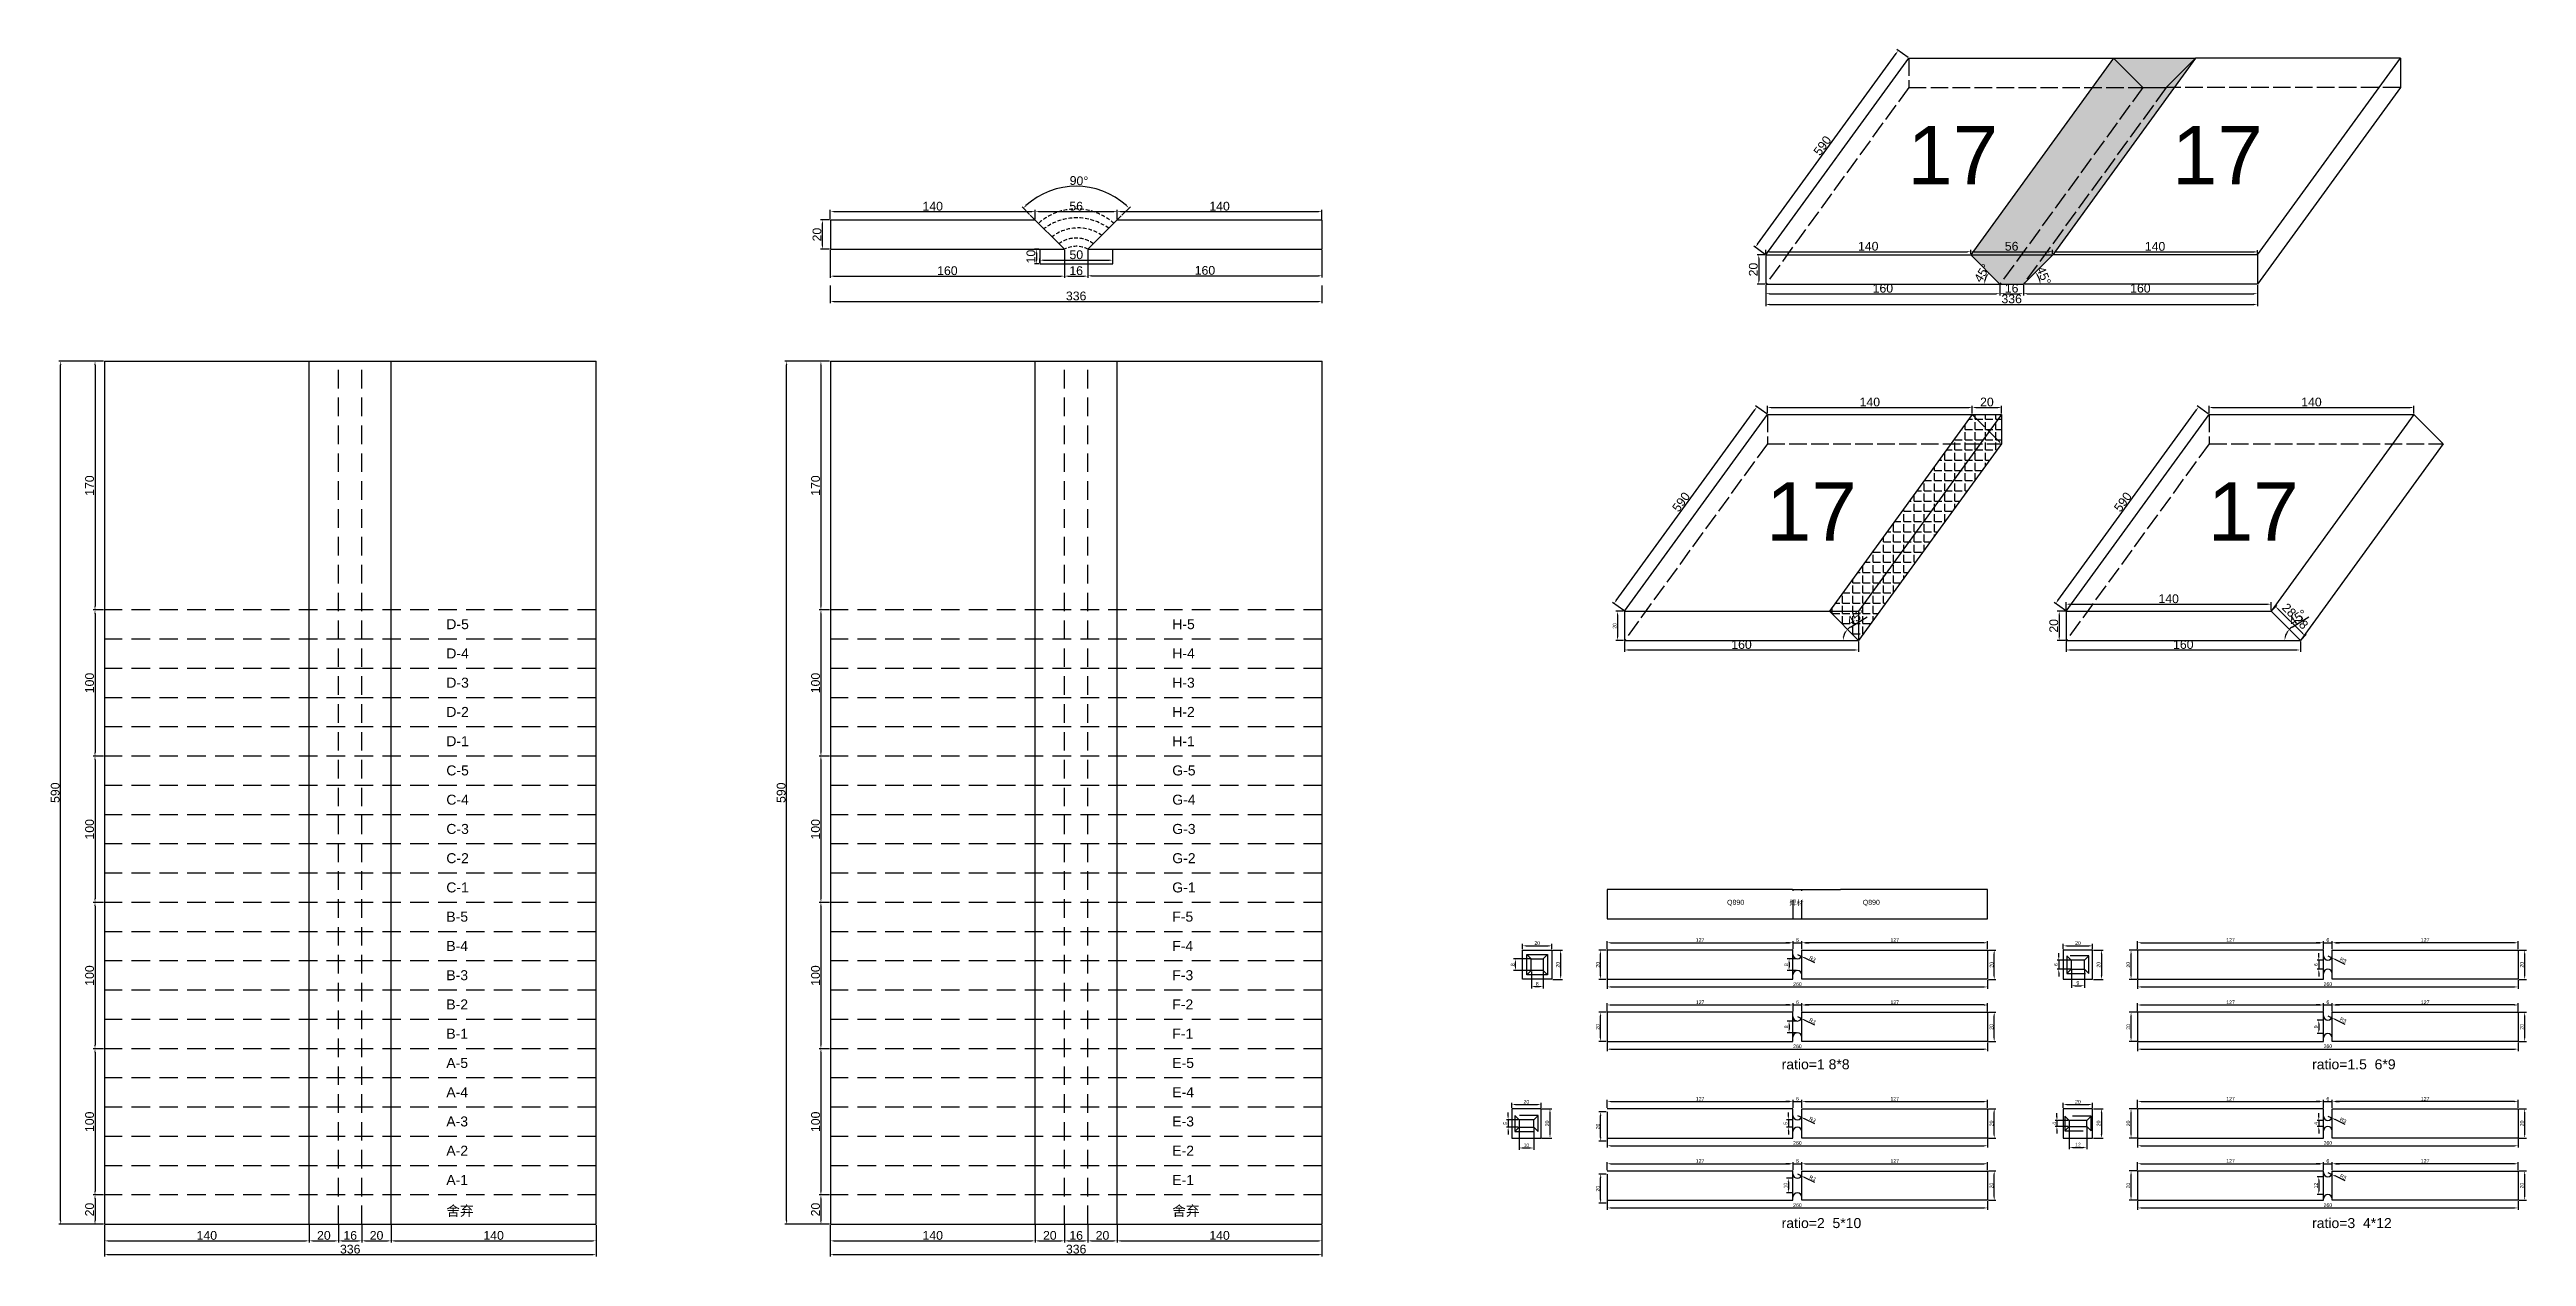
# Model space of a CAD drawing. Header units: millimetres. Extents: x 397 to 8255, y -812 to 3665.
# Drawn here: x 397 to 2090, y -812 to 13 of the extents above; entities that cross this region are included whole.
import ezdxf

# ---------------------------------------------------------------- set-up
doc = ezdxf.new("R2010")
doc.units = ezdxf.units.MM
doc.linetypes.add('ACAD_ISO02W100', pattern=[15, 12, -3])
doc.linetypes.add('DASHED', pattern=[19.05, 12.7, -6.35])
doc.layers.add('尺寸标注', color=6, linetype='Continuous')
doc.layers.add('标号', color=4, linetype='Continuous')
doc.styles.get("Standard").update_dxf_attribs({"font": 'arial.ttf'})
doc.dimstyles.new('ISO-25', dxfattribs={"dimtxt": 2.5, "dimasz": 2.5, "dimexe": 1.25, "dimexo": 0.625, "dimtad": 1, "dimtxsty": 'Standard', "dimcen": 2.5, "dimadec": 0, "dimazin": 0, "dimtfac": 1, "dimtmove": 0, "dimatfit": 3, "dimfxl": 1, "dimarcsym": 0})
doc.dimstyles.new('ISO-25-old', dxfattribs={"dimtxt": 6, "dimasz": 2.5, "dimexe": 1.25, "dimexo": 0.625, "dimtad": 1, "dimtxsty": 'Standard', "dimcen": 2.5, "dimadec": 0, "dimazin": 0, "dimtfac": 1, "dimtmove": 0, "dimatfit": 3, "dimfxl": 1, "dimarcsym": 0})

msp = doc.modelspace()

# ---------------------------------------------------------------- texts
for s, height, p in [('D-5', 6.8359, (668.184, -383.377)), ('H-5', 6.8359, (1164.283, -383.377)), ('D-4', 6.8359, (668.184, -403.377)), ('H-4', 6.8359, (1164.283, -403.377)), ('D-3', 6.8359, (668.184, -423.377)), ('H-3', 6.8359, (1164.283, -423.377)), ('D-2', 6.8359, (668.184, -443.377)), ('H-2', 6.8359, (1164.283, -443.377)), ('D-1', 6.8359, (668.184, -463.377)), ('H-1', 6.8359, (1164.283, -463.377)), ('C-5', 6.8359, (668.184, -483.377)), ('G-5', 6.8359, (1164.283, -483.377)), ('C-4', 6.8359, (668.184, -503.377)), ('G-4', 6.8359, (1164.283, -503.377)), ('C-3', 6.8359, (668.184, -523.377)), ('G-3', 6.8359, (1164.283, -523.377)), ('C-2', 6.8359, (668.184, -543.377)), ('G-2', 6.8359, (1164.283, -543.377)), ('C-1', 6.8359, (668.184, -563.377)), ('G-1', 6.8359, (1164.283, -563.377)), ('Q890', 3.4179, (1543.435, -571.842)), ('焊材', 3.4179, (1586.084, -572.186)), ('Q890', 3.4179, (1636.148, -571.842)), ('B-5', 6.8359, (668.184, -583.377)), ('F-5', 6.8359, (1164.283, -583.377)), ('B-4', 6.8359, (668.184, -603.377)), ('F-4', 6.8359, (1164.283, -603.377)), ('B-3', 6.8359, (668.184, -623.377)), ('F-3', 6.8359, (1164.283, -623.377)), ('B-2', 6.8359, (668.184, -643.377)), ('F-2', 6.8359, (1164.283, -643.377)), ('B-1', 6.8359, (668.184, -663.377)), ('F-1', 6.8359, (1164.283, -663.377)), ('A-5', 6.8359, (668.184, -683.377)), ('E-5', 6.8359, (1164.283, -683.377)), ('ratio=1 8*8', 6.83588, (1580.712, -684.298)), ('ratio=1.5  6*9', 6.83588, (1943.226, -684.298)), ('A-4', 6.8359, (668.184, -703.377)), ('E-4', 6.8359, (1164.283, -703.377)), ('A-3', 6.8359, (668.184, -723.377)), ('E-3', 6.8359, (1164.283, -723.377)), ('A-2', 6.8359, (668.184, -743.377)), ('E-2', 6.8359, (1164.283, -743.377)), ('A-1', 6.8359, (668.184, -763.377)), ('E-1', 6.8359, (1164.283, -763.377)), ('舍弃', 6.8359, (668.184, -784.466)), ('舍弃', 6.8359, (1164.283, -784.466)), ('ratio=2  5*10', 6.83588, (1580.712, -792.855)), ('ratio=3  4*12', 6.83588, (1943.226, -792.855))]:
    msp.add_text(s, height=height).set_placement(p)
at = {"layer": '标号', "char_height": 40, "attachment_point": 7}
for insert in [(1666.604, -79.286), (1847.447, -79.286), (1570.011, -322.886), (1871.892, -322.886)]:
    msp.add_mtext_dynamic_manual_height_columns('17 ', width=70.10425, gutter_width=12.5, heights=[0], dxfattribs=dict(at, insert=insert))

# ---------------------------------------------------------------- blocks, each defined once
blk = doc.blocks.new('*D354')
at = {"layer": 'Defpoints', "color": 0, "transparency": 16777216}
for p in [(1085.4, -82.2), (1067.3, -100.3), (1129.5, -100.8), (1090.6, -123.6), (1106.6, -123.6)]:
    blk.add_point(p, dxfattribs=at)
at = {"layer": '尺寸标注', "color": 0, "lineweight": -2, "transparency": 16777216}
for p, q in [((1066.8, -99.8), (1061.6, -94.6)), ((1129.9, -100.4), (1135.7, -94.6))]:
    blk.add_line(p, q, dxfattribs=at)
blk.add_arc((1098.6, -131.6), 51.1, 47.8017, 132.1983, dxfattribs=at)
at = {"layer": '尺寸标注', "color": 0, "transparency": 16777216}
for points in [[(1064.6, -94.1), (1064, -93.5), (1062.5, -95.5)], [(1133.3, -93.5), (1132.7, -94.1), (1134.8, -95.5)]]:
    blk.add_solid(points, dxfattribs=at)
at = {"layer": '尺寸标注', "color": 0, "transparency": 16777216, "insert": (1100.5, -76.8), "char_height": 6, "attachment_point": 5, "rotation": 358.0292}
blk.add_mtext('90°', dxfattribs=at)
blk = doc.blocks.new('*D355')
at = {"layer": 'Defpoints', "color": 0, "transparency": 16777216}
for p in [(925.2, -103.6), (930.6, -103.6), (930.6, -123.6)]:
    blk.add_point(p, dxfattribs=at)
at = {"layer": '尺寸标注', "color": 0, "lineweight": -2, "transparency": 16777216}
for p, q in [((930, -103.6), (923.9, -103.6)), ((925.2, -121.1), (925.2, -106.1)), ((930, -123.6), (923.9, -123.6))]:
    blk.add_line(p, q, dxfattribs=at)
at = {"layer": '尺寸标注', "color": 0, "transparency": 16777216}
for points in [[(924.8, -106.1), (925.6, -106.1), (925.2, -103.6)], [(924.8, -121.1), (925.6, -121.1), (925.2, -123.6)]]:
    blk.add_solid(points, dxfattribs=at)
at = {"layer": '尺寸标注', "color": 0, "transparency": 16777216, "insert": (921.5, -113.6), "char_height": 6, "attachment_point": 5, "rotation": 90}
blk.add_mtext('20', dxfattribs=at)
blk = doc.blocks.new('*D340')
at = {"layer": 'Defpoints', "color": 0, "transparency": 16777216}
for p in [(1073.7, -133.6), (1123.7, -131.1), (1123.7, -133.6)]:
    blk.add_point(p, dxfattribs=at)
at = {"layer": '尺寸标注', "color": 0, "lineweight": -2, "transparency": 16777216}
for p, q in [((1073.7, -133), (1073.7, -129.9)), ((1076.2, -131.1), (1121.2, -131.1)), ((1123.7, -133), (1123.7, -129.9))]:
    blk.add_line(p, q, dxfattribs=at)
at = {"layer": '尺寸标注', "color": 0, "transparency": 16777216}
for points in [[(1076.2, -130.7), (1076.2, -131.5), (1073.7, -131.1)], [(1121.2, -130.7), (1121.2, -131.5), (1123.7, -131.1)]]:
    blk.add_solid(points, dxfattribs=at)
at = {"layer": '尺寸标注', "color": 0, "transparency": 16777216, "insert": (1098.7, -127.4), "char_height": 6, "attachment_point": 5}
blk.add_mtext('50', dxfattribs=at)
blk = doc.blocks.new('*D267')
at = {"layer": 'Defpoints', "color": 0, "transparency": 16777216}
for p in [(930.6, -147.8), (1266.6, -147.8), (1266.6, -159.3)]:
    blk.add_point(p, dxfattribs=at)
at = {"layer": '尺寸标注', "color": 0, "lineweight": -2, "transparency": 16777216}
for p, q in [((930.6, -148.4), (930.6, -160.5)), ((1266.6, -148.4), (1266.6, -160.5)), ((933.1, -159.3), (1264.1, -159.3))]:
    blk.add_line(p, q, dxfattribs=at)
at = {"layer": '尺寸标注', "color": 0, "transparency": 16777216}
for points in [[(933.1, -158.9), (933.1, -159.7), (930.6, -159.3)], [(1264.1, -158.9), (1264.1, -159.7), (1266.6, -159.3)]]:
    blk.add_solid(points, dxfattribs=at)
at = {"layer": '尺寸标注', "color": 0, "transparency": 16777216, "insert": (1098.6, -155.6), "char_height": 6, "attachment_point": 5}
blk.add_mtext('336', dxfattribs=at)
blk = doc.blocks.new('*D342')
at = {"layer": 'Defpoints', "color": 0, "transparency": 16777216}
for p in [(930.6, -200.2), (924.2, -370.2), (930.6, -370.2)]:
    blk.add_point(p, dxfattribs=at)
at = {"layer": '尺寸标注', "color": 0, "lineweight": -2, "transparency": 16777216}
for p, q in [((930, -200.2), (922.9, -200.2)), ((924.2, -202.7), (924.2, -367.7)), ((930, -370.2), (922.9, -370.2))]:
    blk.add_line(p, q, dxfattribs=at)
at = {"layer": '尺寸标注', "color": 0, "transparency": 16777216}
for points in [[(923.7, -202.7), (924.6, -202.7), (924.2, -200.2)], [(923.7, -367.7), (924.6, -367.7), (924.2, -370.2)]]:
    blk.add_solid(points, dxfattribs=at)
at = {"layer": '尺寸标注', "color": 0, "transparency": 16777216, "insert": (920.5, -285.2), "char_height": 6, "attachment_point": 5, "rotation": 90}
blk.add_mtext('170', dxfattribs=at)
blk = doc.blocks.new('*D343')
at = {"layer": 'Defpoints', "color": 0, "transparency": 16777216}
for p in [(930.6, -370.2), (924.2, -470.2), (930.6, -470.2)]:
    blk.add_point(p, dxfattribs=at)
at = {"layer": '尺寸标注', "color": 0, "lineweight": -2, "transparency": 16777216}
for p, q in [((930, -370.2), (922.9, -370.2)), ((924.2, -372.7), (924.2, -467.7)), ((930, -470.2), (922.9, -470.2))]:
    blk.add_line(p, q, dxfattribs=at)
at = {"layer": '尺寸标注', "color": 0, "transparency": 16777216}
for points in [[(923.7, -372.7), (924.6, -372.7), (924.2, -370.2)], [(923.7, -467.7), (924.6, -467.7), (924.2, -470.2)]]:
    blk.add_solid(points, dxfattribs=at)
at = {"layer": '尺寸标注', "color": 0, "transparency": 16777216, "insert": (920.5, -420.2), "char_height": 6, "attachment_point": 5, "rotation": 90}
blk.add_mtext('100', dxfattribs=at)
blk = doc.blocks.new('*D344')
at = {"layer": 'Defpoints', "color": 0, "transparency": 16777216}
for p in [(930.6, -470.2), (924.2, -570.2), (930.6, -570.2)]:
    blk.add_point(p, dxfattribs=at)
at = {"layer": '尺寸标注', "color": 0, "lineweight": -2, "transparency": 16777216}
for p, q in [((930, -470.2), (922.9, -470.2)), ((924.2, -472.7), (924.2, -567.7)), ((930, -570.2), (922.9, -570.2))]:
    blk.add_line(p, q, dxfattribs=at)
at = {"layer": '尺寸标注', "color": 0, "transparency": 16777216}
for points in [[(923.7, -472.7), (924.6, -472.7), (924.2, -470.2)], [(923.7, -567.7), (924.6, -567.7), (924.2, -570.2)]]:
    blk.add_solid(points, dxfattribs=at)
at = {"layer": '尺寸标注', "color": 0, "transparency": 16777216, "insert": (920.5, -520.2), "char_height": 6, "attachment_point": 5, "rotation": 90}
blk.add_mtext('100', dxfattribs=at)
blk = doc.blocks.new('*D345')
at = {"layer": 'Defpoints', "color": 0, "transparency": 16777216}
for p in [(930.6, -570.2), (924.2, -670.2), (930.6, -670.2)]:
    blk.add_point(p, dxfattribs=at)
at = {"layer": '尺寸标注', "color": 0, "lineweight": -2, "transparency": 16777216}
for p, q in [((930, -570.2), (922.9, -570.2)), ((924.2, -572.7), (924.2, -667.7)), ((930, -670.2), (922.9, -670.2))]:
    blk.add_line(p, q, dxfattribs=at)
at = {"layer": '尺寸标注', "color": 0, "transparency": 16777216}
for points in [[(923.7, -572.7), (924.6, -572.7), (924.2, -570.2)], [(923.7, -667.7), (924.6, -667.7), (924.2, -670.2)]]:
    blk.add_solid(points, dxfattribs=at)
at = {"layer": '尺寸标注', "color": 0, "transparency": 16777216, "insert": (920.5, -620.2), "char_height": 6, "attachment_point": 5, "rotation": 90}
blk.add_mtext('100', dxfattribs=at)
blk = doc.blocks.new('*D346')
at = {"layer": 'Defpoints', "color": 0, "transparency": 16777216}
for p in [(930.6, -670.2), (924.2, -770.2), (930.6, -770.2)]:
    blk.add_point(p, dxfattribs=at)
at = {"layer": '尺寸标注', "color": 0, "lineweight": -2, "transparency": 16777216}
for p, q in [((930, -670.2), (922.9, -670.2)), ((924.2, -672.7), (924.2, -767.7)), ((930, -770.2), (922.9, -770.2))]:
    blk.add_line(p, q, dxfattribs=at)
at = {"layer": '尺寸标注', "color": 0, "transparency": 16777216}
for points in [[(923.7, -672.7), (924.6, -672.7), (924.2, -670.2)], [(923.7, -767.7), (924.6, -767.7), (924.2, -770.2)]]:
    blk.add_solid(points, dxfattribs=at)
at = {"layer": '尺寸标注', "color": 0, "transparency": 16777216, "insert": (920.5, -720.2), "char_height": 6, "attachment_point": 5, "rotation": 90}
blk.add_mtext('100', dxfattribs=at)
blk = doc.blocks.new('*D347')
at = {"layer": 'Defpoints', "color": 0, "transparency": 16777216}
for p in [(930.6, -770.2), (924.2, -790.2), (930.6, -790.2)]:
    blk.add_point(p, dxfattribs=at)
at = {"layer": '尺寸标注', "color": 0, "lineweight": -2, "transparency": 16777216}
for p, q in [((930, -770.2), (922.9, -770.2)), ((924.2, -772.7), (924.2, -787.7)), ((930, -790.2), (922.9, -790.2))]:
    blk.add_line(p, q, dxfattribs=at)
at = {"layer": '尺寸标注', "color": 0, "transparency": 16777216}
for points in [[(923.7, -772.7), (924.6, -772.7), (924.2, -770.2)], [(923.7, -787.7), (924.6, -787.7), (924.2, -790.2)]]:
    blk.add_solid(points, dxfattribs=at)
at = {"layer": '尺寸标注', "color": 0, "transparency": 16777216, "insert": (920.5, -780.2), "char_height": 6, "attachment_point": 5, "rotation": 90}
blk.add_mtext('20', dxfattribs=at)
blk = doc.blocks.new('*D268')
at = {"layer": 'Defpoints', "color": 0, "transparency": 16777216}
for p in [(930.6, -790.2), (1070.6, -790.2), (1070.6, -801.6)]:
    blk.add_point(p, dxfattribs=at)
at = {"layer": '尺寸标注', "color": 0, "lineweight": -2, "transparency": 16777216}
for p, q in [((930.6, -790.9), (930.6, -802.8)), ((1070.6, -790.9), (1070.6, -802.8)), ((933.1, -801.6), (1068.1, -801.6))]:
    blk.add_line(p, q, dxfattribs=at)
at = {"layer": '尺寸标注', "color": 0, "transparency": 16777216}
for points in [[(933.1, -801.2), (933.1, -802), (930.6, -801.6)], [(1068.1, -801.2), (1068.1, -802), (1070.6, -801.6)]]:
    blk.add_solid(points, dxfattribs=at)
at = {"layer": '尺寸标注', "color": 0, "transparency": 16777216, "insert": (1000.6, -797.9), "char_height": 6, "attachment_point": 5}
blk.add_mtext('140', dxfattribs=at)
blk = doc.blocks.new('*D269')
at = {"layer": 'Defpoints', "color": 0, "transparency": 16777216}
for p in [(1070.6, -790.2), (1090.6, -790.2), (1090.6, -801.6)]:
    blk.add_point(p, dxfattribs=at)
at = {"layer": '尺寸标注', "color": 0, "lineweight": -2, "transparency": 16777216}
for p, q in [((1070.6, -790.9), (1070.6, -802.8)), ((1090.6, -790.9), (1090.6, -802.8)), ((1073.1, -801.6), (1088.1, -801.6))]:
    blk.add_line(p, q, dxfattribs=at)
at = {"layer": '尺寸标注', "color": 0, "transparency": 16777216}
for points in [[(1073.1, -801.2), (1073.1, -802), (1070.6, -801.6)], [(1088.1, -801.2), (1088.1, -802), (1090.6, -801.6)]]:
    blk.add_solid(points, dxfattribs=at)
at = {"layer": '尺寸标注', "color": 0, "transparency": 16777216, "insert": (1080.6, -797.9), "char_height": 6, "attachment_point": 5}
blk.add_mtext('20', dxfattribs=at)
blk = doc.blocks.new('*D348')
at = {"layer": 'Defpoints', "color": 0, "transparency": 16777216}
for p in [(1126.6, -790.2), (1266.6, -790.2), (1266.6, -801.6)]:
    blk.add_point(p, dxfattribs=at)
at = {"layer": '尺寸标注', "color": 0, "lineweight": -2, "transparency": 16777216}
for p, q in [((1126.6, -790.9), (1126.6, -802.8)), ((1266.6, -790.9), (1266.6, -802.8)), ((1129.1, -801.6), (1264.1, -801.6))]:
    blk.add_line(p, q, dxfattribs=at)
at = {"layer": '尺寸标注', "color": 0, "transparency": 16777216}
for points in [[(1129.1, -801.2), (1129.1, -802), (1126.6, -801.6)], [(1264.1, -801.2), (1264.1, -802), (1266.6, -801.6)]]:
    blk.add_solid(points, dxfattribs=at)
at = {"layer": '尺寸标注', "color": 0, "transparency": 16777216, "insert": (1196.6, -797.9), "char_height": 6, "attachment_point": 5}
blk.add_mtext('140', dxfattribs=at)
blk = doc.blocks.new('*D270')
at = {"layer": 'Defpoints', "color": 0, "transparency": 16777216}
for p in [(930.6, -790.2), (1266.6, -790.2), (1266.6, -811)]:
    blk.add_point(p, dxfattribs=at)
at = {"layer": '尺寸标注', "color": 0, "lineweight": -2, "transparency": 16777216}
for p, q in [((930.6, -790.9), (930.6, -812.3)), ((1266.6, -790.9), (1266.6, -812.3)), ((933.1, -811), (1264.1, -811))]:
    blk.add_line(p, q, dxfattribs=at)
at = {"layer": '尺寸标注', "color": 0, "transparency": 16777216}
for points in [[(933.1, -810.6), (933.1, -811.5), (930.6, -811)], [(1264.1, -810.6), (1264.1, -811.5), (1266.6, -811)]]:
    blk.add_solid(points, dxfattribs=at)
at = {"layer": '尺寸标注', "color": 0, "transparency": 16777216, "insert": (1098.6, -807.3), "char_height": 6, "attachment_point": 5}
blk.add_mtext('336', dxfattribs=at)
blk = doc.blocks.new('*D349')
at = {"layer": 'Defpoints', "color": 0, "transparency": 16777216}
for p in [(900.7, -200.2), (930.6, -200.2), (930.6, -790.2)]:
    blk.add_point(p, dxfattribs=at)
at = {"layer": '尺寸标注', "color": 0, "lineweight": -2, "transparency": 16777216}
for p, q in [((930, -200.2), (899.5, -200.2)), ((900.7, -787.7), (900.7, -202.7)), ((930, -790.2), (899.5, -790.2))]:
    blk.add_line(p, q, dxfattribs=at)
at = {"layer": '尺寸标注', "color": 0, "transparency": 16777216}
for points in [[(900.3, -202.7), (901.2, -202.7), (900.7, -200.2)], [(900.3, -787.7), (901.2, -787.7), (900.7, -790.2)]]:
    blk.add_solid(points, dxfattribs=at)
at = {"layer": '尺寸标注', "color": 0, "transparency": 16777216, "insert": (897, -495.2), "char_height": 6, "attachment_point": 5, "rotation": 90}
blk.add_mtext('590', dxfattribs=at)
blk = doc.blocks.new('*D271')
at = {"color": 0, "lineweight": -2, "transparency": 16777216}
for p, q in [((1460.8, -602.8), (1455.7, -602.8)), ((1457, -620.3), (1457, -605.3)), ((1460.8, -622.8), (1455.7, -622.8))]:
    blk.add_line(p, q, dxfattribs=at)
at = {"color": 0, "transparency": 16777216}
for points in [[(1456.6, -605.3), (1457.4, -605.3), (1457, -602.8)], [(1456.6, -620.3), (1457.4, -620.3), (1457, -622.8)]]:
    blk.add_solid(points, dxfattribs=at)
at = {"layer": 'Defpoints', "color": 0, "transparency": 16777216}
for p in [(1457, -602.8), (1461.5, -602.8), (1461.5, -622.8)]:
    blk.add_point(p, dxfattribs=at)
at = {"color": 0, "transparency": 16777216, "insert": (1455.1, -612.8), "char_height": 2.5, "attachment_point": 5, "rotation": 90}
blk.add_mtext('20', dxfattribs=at)
blk = doc.blocks.new('*D350')
at = {"color": 0, "lineweight": -2, "transparency": 16777216}
for p, q in [((1461.5, -602.1), (1461.5, -596.6)), ((1464, -597.8), (1586, -597.8)), ((1588.5, -602.1), (1588.5, -596.6))]:
    blk.add_line(p, q, dxfattribs=at)
at = {"color": 0, "transparency": 16777216}
for points in [[(1464, -597.4), (1464, -598.2), (1461.5, -597.8)], [(1586, -597.4), (1586, -598.2), (1588.5, -597.8)]]:
    blk.add_solid(points, dxfattribs=at)
at = {"layer": 'Defpoints', "color": 0, "transparency": 16777216}
for p in [(1461.5, -602.8), (1588.5, -597.8), (1588.5, -602.8)]:
    blk.add_point(p, dxfattribs=at)
at = {"color": 0, "transparency": 16777216, "insert": (1525, -595.9), "char_height": 2.5, "attachment_point": 5}
blk.add_mtext('127', dxfattribs=at)
blk = doc.blocks.new('*D272')
at = {"color": 0, "lineweight": -2, "transparency": 16777216}
for p, q in [((1590.8, -608.8), (1584.5, -608.8)), ((1590.8, -616.8), (1584.5, -616.8)), ((1585.8, -611.3), (1585.8, -614.3))]:
    blk.add_line(p, q, dxfattribs=at)
at = {"color": 0, "transparency": 16777216}
for points in [[(1585.4, -611.3), (1586.2, -611.3), (1585.8, -608.8)], [(1585.4, -614.3), (1586.2, -614.3), (1585.8, -616.8)]]:
    blk.add_solid(points, dxfattribs=at)
at = {"layer": 'Defpoints', "color": 0, "transparency": 16777216}
for p in [(1591.5, -608.8), (1585.8, -616.8), (1591.5, -616.8)]:
    blk.add_point(p, dxfattribs=at)
at = {"color": 0, "transparency": 16777216, "insert": (1583.9, -612.8), "char_height": 2.5, "attachment_point": 5, "rotation": 90}
blk.add_mtext('8', dxfattribs=at)
blk = doc.blocks.new('*D273')
at = {"color": 0, "lineweight": -2, "transparency": 16777216}
for p, q in [((1591.5, -605.8), (1594.2, -607.1)), ((1603.4, -611.6), (1596.4, -608.2))]:
    blk.add_line(p, q, dxfattribs=at)
at = {"color": 0, "transparency": 16777216}
blk.add_solid([(1596.6, -607.8), (1596.2, -608.5), (1594.2, -607.1)], dxfattribs=at)
at = {"layer": 'Defpoints', "color": 0, "transparency": 16777216}
for p in [(1591.5, -605.8), (1594.2, -607.1)]:
    blk.add_point(p, dxfattribs=at)
at = {"color": 0, "transparency": 16777216, "insert": (1601.9, -608.7), "char_height": 2.5, "attachment_point": 5, "rotation": 334.116}
blk.add_mtext('R3', dxfattribs=at)
blk = doc.blocks.new('*D274')
at = {"color": 0, "lineweight": -2, "transparency": 16777216}
for p, q in [((1722.1, -602.8), (1727.2, -602.8)), ((1726, -620.3), (1726, -605.3)), ((1722.1, -622.8), (1727.2, -622.8))]:
    blk.add_line(p, q, dxfattribs=at)
at = {"color": 0, "transparency": 16777216}
for points in [[(1725.5, -605.3), (1726.4, -605.3), (1726, -602.8)], [(1725.5, -620.3), (1726.4, -620.3), (1726, -622.8)]]:
    blk.add_solid(points, dxfattribs=at)
at = {"layer": 'Defpoints', "color": 0, "transparency": 16777216}
for p in [(1721.5, -602.8), (1726, -602.8), (1721.5, -622.8)]:
    blk.add_point(p, dxfattribs=at)
at = {"color": 0, "transparency": 16777216, "insert": (1724.1, -612.8), "char_height": 2.5, "attachment_point": 5, "rotation": 90}
blk.add_mtext('20', dxfattribs=at)
blk = doc.blocks.new('*D351')
at = {"color": 0, "lineweight": -2, "transparency": 16777216}
for p, q in [((1594.5, -602.1), (1594.5, -596.6)), ((1719, -597.8), (1597, -597.8)), ((1721.5, -602.1), (1721.5, -596.6))]:
    blk.add_line(p, q, dxfattribs=at)
at = {"color": 0, "transparency": 16777216}
for points in [[(1597, -597.4), (1597, -598.2), (1594.5, -597.8)], [(1719, -597.4), (1719, -598.2), (1721.5, -597.8)]]:
    blk.add_solid(points, dxfattribs=at)
at = {"layer": 'Defpoints', "color": 0, "transparency": 16777216}
for p in [(1594.5, -597.8), (1594.5, -602.8), (1721.5, -602.8)]:
    blk.add_point(p, dxfattribs=at)
at = {"color": 0, "transparency": 16777216, "insert": (1658, -595.9), "char_height": 2.5, "attachment_point": 5}
blk.add_mtext('127', dxfattribs=at)
blk = doc.blocks.new('*D275')
at = {"color": 0, "lineweight": -2, "transparency": 16777216}
for p, q in [((1586, -597.8), (1583.5, -597.8)), ((1588.5, -602.1), (1588.5, -596.6)), ((1588.5, -597.8), (1594.5, -597.8)), ((1594.5, -602.1), (1594.5, -596.6)), ((1597, -597.8), (1599.5, -597.8))]:
    blk.add_line(p, q, dxfattribs=at)
at = {"color": 0, "transparency": 16777216}
for points in [[(1586, -597.4), (1586, -598.2), (1588.5, -597.8)], [(1597, -597.4), (1597, -598.2), (1594.5, -597.8)]]:
    blk.add_solid(points, dxfattribs=at)
at = {"layer": 'Defpoints', "color": 0, "transparency": 16777216}
for p in [(1588.5, -602.8), (1594.5, -597.8), (1594.5, -602.8)]:
    blk.add_point(p, dxfattribs=at)
at = {"color": 0, "transparency": 16777216, "insert": (1591.5, -595.9), "char_height": 2.5, "attachment_point": 5}
blk.add_mtext('6', dxfattribs=at)
blk = doc.blocks.new('*D276')
at = {"color": 0, "lineweight": -2, "transparency": 16777216}
for p, q in [((1461.5, -623.4), (1461.5, -629.3)), ((1721.5, -623.4), (1721.5, -629.3)), ((1464, -628), (1719, -628))]:
    blk.add_line(p, q, dxfattribs=at)
at = {"color": 0, "transparency": 16777216}
for points in [[(1464, -627.6), (1464, -628.4), (1461.5, -628)], [(1719, -627.6), (1719, -628.4), (1721.5, -628)]]:
    blk.add_solid(points, dxfattribs=at)
at = {"layer": 'Defpoints', "color": 0, "transparency": 16777216}
for p in [(1461.5, -622.8), (1721.5, -622.8), (1721.5, -628)]:
    blk.add_point(p, dxfattribs=at)
at = {"color": 0, "transparency": 16777216, "insert": (1591.5, -626.1), "char_height": 2.5, "attachment_point": 5}
blk.add_mtext('260', dxfattribs=at)
blk = doc.blocks.new('*D277')
at = {"color": 0, "lineweight": -2, "transparency": 16777216}
for p, q in [((1460.8, -645.3), (1455.7, -645.3)), ((1457, -662.8), (1457, -647.8)), ((1460.8, -665.3), (1455.7, -665.3))]:
    blk.add_line(p, q, dxfattribs=at)
at = {"color": 0, "transparency": 16777216}
for points in [[(1456.6, -647.8), (1457.4, -647.8), (1457, -645.3)], [(1456.6, -662.8), (1457.4, -662.8), (1457, -665.3)]]:
    blk.add_solid(points, dxfattribs=at)
at = {"layer": 'Defpoints', "color": 0, "transparency": 16777216}
for p in [(1457, -645.3), (1461.5, -645.3), (1461.5, -665.3)]:
    blk.add_point(p, dxfattribs=at)
at = {"color": 0, "transparency": 16777216, "insert": (1455.1, -655.3), "char_height": 2.5, "attachment_point": 5, "rotation": 90}
blk.add_mtext('20', dxfattribs=at)
blk = doc.blocks.new('*D352')
at = {"color": 0, "lineweight": -2, "transparency": 16777216}
for p, q in [((1461.5, -644.7), (1461.5, -639.1)), ((1464, -640.3), (1586, -640.3)), ((1588.5, -644.7), (1588.5, -639.1))]:
    blk.add_line(p, q, dxfattribs=at)
at = {"color": 0, "transparency": 16777216}
for points in [[(1464, -639.9), (1464, -640.8), (1461.5, -640.3)], [(1586, -639.9), (1586, -640.8), (1588.5, -640.3)]]:
    blk.add_solid(points, dxfattribs=at)
at = {"layer": 'Defpoints', "color": 0, "transparency": 16777216}
for p in [(1588.5, -640.3), (1461.5, -645.3), (1588.5, -645.3)]:
    blk.add_point(p, dxfattribs=at)
at = {"color": 0, "transparency": 16777216, "insert": (1525, -638.5), "char_height": 2.5, "attachment_point": 5}
blk.add_mtext('127', dxfattribs=at)
blk = doc.blocks.new('*D278')
at = {"color": 0, "lineweight": -2, "transparency": 16777216}
for p, q in [((1591.5, -648.3), (1594.2, -649.6)), ((1603.4, -654.1), (1596.4, -650.7))]:
    blk.add_line(p, q, dxfattribs=at)
at = {"color": 0, "transparency": 16777216}
blk.add_solid([(1596.6, -650.3), (1596.2, -651.1), (1594.2, -649.6)], dxfattribs=at)
at = {"layer": 'Defpoints', "color": 0, "transparency": 16777216}
for p in [(1591.5, -648.3), (1594.2, -649.6)]:
    blk.add_point(p, dxfattribs=at)
at = {"color": 0, "transparency": 16777216, "insert": (1601.9, -651.2), "char_height": 2.5, "attachment_point": 5, "rotation": 334.116}
blk.add_mtext('R3', dxfattribs=at)
blk = doc.blocks.new('*D279')
at = {"color": 0, "lineweight": -2, "transparency": 16777216}
for p, q in [((1722.1, -645.3), (1727.2, -645.3)), ((1726, -662.8), (1726, -647.8)), ((1722.1, -665.3), (1727.2, -665.3))]:
    blk.add_line(p, q, dxfattribs=at)
at = {"color": 0, "transparency": 16777216}
for points in [[(1725.5, -647.8), (1726.4, -647.8), (1726, -645.3)], [(1725.5, -662.8), (1726.4, -662.8), (1726, -665.3)]]:
    blk.add_solid(points, dxfattribs=at)
at = {"layer": 'Defpoints', "color": 0, "transparency": 16777216}
for p in [(1721.5, -645.3), (1726, -645.3), (1721.5, -665.3)]:
    blk.add_point(p, dxfattribs=at)
at = {"color": 0, "transparency": 16777216, "insert": (1724.1, -655.3), "char_height": 2.5, "attachment_point": 5, "rotation": 90}
blk.add_mtext('20', dxfattribs=at)
blk = doc.blocks.new('*D353')
at = {"color": 0, "lineweight": -2, "transparency": 16777216}
for p, q in [((1594.5, -644.7), (1594.5, -639.1)), ((1719, -640.3), (1597, -640.3)), ((1721.5, -644.7), (1721.5, -639.1))]:
    blk.add_line(p, q, dxfattribs=at)
at = {"color": 0, "transparency": 16777216}
for points in [[(1597, -639.9), (1597, -640.8), (1594.5, -640.3)], [(1719, -639.9), (1719, -640.8), (1721.5, -640.3)]]:
    blk.add_solid(points, dxfattribs=at)
at = {"layer": 'Defpoints', "color": 0, "transparency": 16777216}
for p in [(1594.5, -640.3), (1594.5, -645.3), (1721.5, -645.3)]:
    blk.add_point(p, dxfattribs=at)
at = {"color": 0, "transparency": 16777216, "insert": (1658, -638.5), "char_height": 2.5, "attachment_point": 5}
blk.add_mtext('127', dxfattribs=at)
blk = doc.blocks.new('*D280')
at = {"color": 0, "lineweight": -2, "transparency": 16777216}
for p, q in [((1586, -640.3), (1583.5, -640.3)), ((1588.5, -644.7), (1588.5, -639.1)), ((1588.5, -640.3), (1594.5, -640.3)), ((1594.5, -644.7), (1594.5, -639.1)), ((1597, -640.3), (1599.5, -640.3))]:
    blk.add_line(p, q, dxfattribs=at)
at = {"color": 0, "transparency": 16777216}
for points in [[(1586, -639.9), (1586, -640.8), (1588.5, -640.3)], [(1597, -639.9), (1597, -640.8), (1594.5, -640.3)]]:
    blk.add_solid(points, dxfattribs=at)
at = {"layer": 'Defpoints', "color": 0, "transparency": 16777216}
for p in [(1594.5, -640.3), (1588.5, -645.3), (1594.5, -645.3)]:
    blk.add_point(p, dxfattribs=at)
at = {"color": 0, "transparency": 16777216, "insert": (1591.5, -638.4), "char_height": 2.5, "attachment_point": 5}
blk.add_mtext('6', dxfattribs=at)
blk = doc.blocks.new('*D281')
at = {"color": 0, "lineweight": -2, "transparency": 16777216}
for p, q in [((1461.5, -665.9), (1461.5, -671.8)), ((1464, -670.5), (1719, -670.5)), ((1721.5, -665.9), (1721.5, -671.8))]:
    blk.add_line(p, q, dxfattribs=at)
at = {"color": 0, "transparency": 16777216}
for points in [[(1464, -670.1), (1464, -671), (1461.5, -670.5)], [(1719, -670.1), (1719, -671), (1721.5, -670.5)]]:
    blk.add_solid(points, dxfattribs=at)
at = {"layer": 'Defpoints', "color": 0, "transparency": 16777216}
for p in [(1461.5, -665.3), (1721.5, -665.3), (1721.5, -670.5)]:
    blk.add_point(p, dxfattribs=at)
at = {"color": 0, "transparency": 16777216, "insert": (1591.5, -668.6), "char_height": 2.5, "attachment_point": 5}
blk.add_mtext('260', dxfattribs=at)
blk = doc.blocks.new('*D282')
at = {"color": 0, "lineweight": -2, "transparency": 16777216}
for p, q in [((1823.4, -602.8), (1818.2, -602.8)), ((1819.5, -620.3), (1819.5, -605.3)), ((1823.4, -622.8), (1818.2, -622.8))]:
    blk.add_line(p, q, dxfattribs=at)
at = {"color": 0, "transparency": 16777216}
for points in [[(1819.1, -605.3), (1819.9, -605.3), (1819.5, -602.8)], [(1819.1, -620.3), (1819.9, -620.3), (1819.5, -622.8)]]:
    blk.add_solid(points, dxfattribs=at)
at = {"layer": 'Defpoints', "color": 0, "transparency": 16777216}
for p in [(1819.5, -602.8), (1824, -602.8), (1824, -622.8)]:
    blk.add_point(p, dxfattribs=at)
at = {"color": 0, "transparency": 16777216, "insert": (1817.6, -612.8), "char_height": 2.5, "attachment_point": 5, "rotation": 90}
blk.add_mtext('20', dxfattribs=at)
blk = doc.blocks.new('*D283')
at = {"color": 0, "lineweight": -2, "transparency": 16777216}
for p, q in [((1947.8, -607.3), (1947.8, -604.8)), ((1950.4, -609.8), (1946.6, -609.8)), ((1950.4, -615.8), (1946.6, -615.8)), ((1947.8, -609.8), (1947.8, -615.8)), ((1947.8, -618.3), (1947.8, -620.8))]:
    blk.add_line(p, q, dxfattribs=at)
at = {"color": 0, "transparency": 16777216}
for points in [[(1947.4, -607.3), (1948.2, -607.3), (1947.8, -609.8)], [(1947.4, -618.3), (1948.2, -618.3), (1947.8, -615.8)]]:
    blk.add_solid(points, dxfattribs=at)
at = {"layer": 'Defpoints', "color": 0, "transparency": 16777216}
for p in [(1947.8, -615.8), (1951, -609.8), (1951, -615.8)]:
    blk.add_point(p, dxfattribs=at)
at = {"color": 0, "transparency": 16777216, "insert": (1945.9, -612.8), "char_height": 2.5, "attachment_point": 5, "rotation": 90}
blk.add_mtext('6', dxfattribs=at)
blk = doc.blocks.new('*D284')
at = {"color": 0, "lineweight": -2, "transparency": 16777216}
for p, q in [((1954, -606.8), (1956.7, -608.1)), ((1965.9, -612.6), (1958.9, -609.2))]:
    blk.add_line(p, q, dxfattribs=at)
at = {"color": 0, "transparency": 16777216}
blk.add_solid([(1959.1, -608.8), (1958.8, -609.5), (1956.7, -608.1)], dxfattribs=at)
at = {"layer": 'Defpoints', "color": 0, "transparency": 16777216}
for p in [(1954, -606.8), (1956.7, -608.1)]:
    blk.add_point(p, dxfattribs=at)
at = {"color": 0, "transparency": 16777216, "insert": (1964.4, -609.7), "char_height": 2.5, "attachment_point": 5, "rotation": 334.116}
blk.add_mtext('R3', dxfattribs=at)
blk = doc.blocks.new('*D308')
at = {"color": 0, "lineweight": -2, "transparency": 16777216}
for p, q in [((2084.6, -602.8), (2089.7, -602.8)), ((2088.5, -620.3), (2088.5, -605.3)), ((2084.6, -622.8), (2089.7, -622.8))]:
    blk.add_line(p, q, dxfattribs=at)
at = {"color": 0, "transparency": 16777216}
for points in [[(2088.1, -605.3), (2088.9, -605.3), (2088.5, -602.8)], [(2088.1, -620.3), (2088.9, -620.3), (2088.5, -622.8)]]:
    blk.add_solid(points, dxfattribs=at)
at = {"layer": 'Defpoints', "color": 0, "transparency": 16777216}
for p in [(2084, -602.8), (2088.5, -602.8), (2084, -622.8)]:
    blk.add_point(p, dxfattribs=at)
at = {"color": 0, "transparency": 16777216, "insert": (2086.6, -612.8), "char_height": 2.5, "attachment_point": 5, "rotation": 90}
blk.add_mtext('20', dxfattribs=at)
blk = doc.blocks.new('*D309')
at = {"color": 0, "lineweight": -2, "transparency": 16777216}
for p, q in [((1948.5, -597.8), (1946, -597.8)), ((1951, -602.1), (1951, -596.6)), ((1951, -597.8), (1957, -597.8)), ((1957, -602.1), (1957, -596.6)), ((1959.5, -597.8), (1962, -597.8))]:
    blk.add_line(p, q, dxfattribs=at)
at = {"color": 0, "transparency": 16777216}
for points in [[(1948.5, -597.4), (1948.5, -598.2), (1951, -597.8)], [(1959.5, -597.4), (1959.5, -598.2), (1957, -597.8)]]:
    blk.add_solid(points, dxfattribs=at)
at = {"layer": 'Defpoints', "color": 0, "transparency": 16777216}
for p in [(1951, -602.8), (1957, -597.8), (1957, -602.8)]:
    blk.add_point(p, dxfattribs=at)
at = {"color": 0, "transparency": 16777216, "insert": (1954, -595.9), "char_height": 2.5, "attachment_point": 5}
blk.add_mtext('6', dxfattribs=at)
blk = doc.blocks.new('*D310')
at = {"color": 0, "lineweight": -2, "transparency": 16777216}
for p, q in [((1823.4, -645.3), (1818.2, -645.3)), ((1819.5, -662.8), (1819.5, -647.8)), ((1823.4, -665.3), (1818.2, -665.3))]:
    blk.add_line(p, q, dxfattribs=at)
at = {"color": 0, "transparency": 16777216}
for points in [[(1819.1, -647.8), (1819.9, -647.8), (1819.5, -645.3)], [(1819.1, -662.8), (1819.9, -662.8), (1819.5, -665.3)]]:
    blk.add_solid(points, dxfattribs=at)
at = {"layer": 'Defpoints', "color": 0, "transparency": 16777216}
for p in [(1819.5, -645.3), (1824, -645.3), (1824, -665.3)]:
    blk.add_point(p, dxfattribs=at)
at = {"color": 0, "transparency": 16777216, "insert": (1817.6, -655.3), "char_height": 2.5, "attachment_point": 5, "rotation": 90}
blk.add_mtext('20', dxfattribs=at)
blk = doc.blocks.new('*D311')
at = {"color": 0, "lineweight": -2, "transparency": 16777216}
for p, q in [((1950.4, -650.8), (1946.6, -650.8)), ((1950.4, -659.8), (1946.6, -659.8)), ((1947.8, -653.3), (1947.8, -657.3))]:
    blk.add_line(p, q, dxfattribs=at)
at = {"color": 0, "transparency": 16777216}
for points in [[(1947.4, -653.3), (1948.2, -653.3), (1947.8, -650.8)], [(1947.4, -657.3), (1948.2, -657.3), (1947.8, -659.8)]]:
    blk.add_solid(points, dxfattribs=at)
at = {"layer": 'Defpoints', "color": 0, "transparency": 16777216}
for p in [(1947.8, -659.8), (1951, -650.8), (1951, -659.8)]:
    blk.add_point(p, dxfattribs=at)
at = {"color": 0, "transparency": 16777216, "insert": (1945.9, -655.3), "char_height": 2.5, "attachment_point": 5, "rotation": 90}
blk.add_mtext('9', dxfattribs=at)
blk = doc.blocks.new('*D312')
at = {"color": 0, "lineweight": -2, "transparency": 16777216}
for p, q in [((1954, -647.8), (1956.7, -649.1)), ((1965.9, -653.6), (1958.9, -650.2))]:
    blk.add_line(p, q, dxfattribs=at)
at = {"color": 0, "transparency": 16777216}
blk.add_solid([(1959.1, -649.8), (1958.8, -650.6), (1956.7, -649.1)], dxfattribs=at)
at = {"layer": 'Defpoints', "color": 0, "transparency": 16777216}
for p in [(1954, -647.8), (1956.7, -649.1)]:
    blk.add_point(p, dxfattribs=at)
at = {"color": 0, "transparency": 16777216, "insert": (1964.4, -650.7), "char_height": 2.5, "attachment_point": 5, "rotation": 334.116}
blk.add_mtext('R3', dxfattribs=at)
blk = doc.blocks.new('*D313')
at = {"color": 0, "lineweight": -2, "transparency": 16777216}
for p, q in [((2084.6, -645.3), (2089.7, -645.3)), ((2088.5, -662.8), (2088.5, -647.8)), ((2084.6, -665.3), (2089.7, -665.3))]:
    blk.add_line(p, q, dxfattribs=at)
at = {"color": 0, "transparency": 16777216}
for points in [[(2088.1, -647.8), (2088.9, -647.8), (2088.5, -645.3)], [(2088.1, -662.8), (2088.9, -662.8), (2088.5, -665.3)]]:
    blk.add_solid(points, dxfattribs=at)
at = {"layer": 'Defpoints', "color": 0, "transparency": 16777216}
for p in [(2084, -645.3), (2088.5, -645.3), (2084, -665.3)]:
    blk.add_point(p, dxfattribs=at)
at = {"color": 0, "transparency": 16777216, "insert": (2086.6, -655.3), "char_height": 2.5, "attachment_point": 5, "rotation": 90}
blk.add_mtext('20', dxfattribs=at)
blk = doc.blocks.new('*D314')
at = {"color": 0, "lineweight": -2, "transparency": 16777216}
for p, q in [((1948.5, -640.3), (1946, -640.3)), ((1951, -644.7), (1951, -639.1)), ((1951, -640.3), (1957, -640.3)), ((1957, -644.7), (1957, -639.1)), ((1959.5, -640.3), (1962, -640.3))]:
    blk.add_line(p, q, dxfattribs=at)
at = {"color": 0, "transparency": 16777216}
for points in [[(1948.5, -639.9), (1948.5, -640.8), (1951, -640.3)], [(1959.5, -639.9), (1959.5, -640.8), (1957, -640.3)]]:
    blk.add_solid(points, dxfattribs=at)
at = {"layer": 'Defpoints', "color": 0, "transparency": 16777216}
for p in [(1957, -640.3), (1951, -645.3), (1957, -645.3)]:
    blk.add_point(p, dxfattribs=at)
at = {"color": 0, "transparency": 16777216, "insert": (1954, -638.4), "char_height": 2.5, "attachment_point": 5}
blk.add_mtext('6', dxfattribs=at)
blk = doc.blocks.new('*D315')
at = {"color": 0, "lineweight": -2, "transparency": 16777216}
for p, q in [((1460.9, -713.4), (1455.8, -713.4)), ((1457, -730.9), (1457, -715.9)), ((1460.9, -733.4), (1455.8, -733.4))]:
    blk.add_line(p, q, dxfattribs=at)
at = {"color": 0, "transparency": 16777216}
for points in [[(1456.6, -715.9), (1457.5, -715.9), (1457, -713.4)], [(1456.6, -730.9), (1457.5, -730.9), (1457, -733.4)]]:
    blk.add_solid(points, dxfattribs=at)
at = {"layer": 'Defpoints', "color": 0, "transparency": 16777216}
for p in [(1457, -713.4), (1461.5, -713.4), (1461.5, -733.4)]:
    blk.add_point(p, dxfattribs=at)
at = {"color": 0, "transparency": 16777216, "insert": (1455.1, -723.4), "char_height": 2.5, "attachment_point": 5, "rotation": 90}
blk.add_mtext('20', dxfattribs=at)
blk = doc.blocks.new('*D368')
at = {"color": 0, "lineweight": -2, "transparency": 16777216}
for p, q in [((1461.5, -710.7), (1461.5, -705.1)), ((1464, -706.4), (1586, -706.4)), ((1588.5, -710.7), (1588.5, -705.1))]:
    blk.add_line(p, q, dxfattribs=at)
at = {"color": 0, "transparency": 16777216}
for points in [[(1464, -706), (1464, -706.8), (1461.5, -706.4)], [(1586, -706), (1586, -706.8), (1588.5, -706.4)]]:
    blk.add_solid(points, dxfattribs=at)
at = {"layer": 'Defpoints', "color": 0, "transparency": 16777216}
for p in [(1588.5, -706.4), (1461.5, -711.3), (1588.5, -711.3)]:
    blk.add_point(p, dxfattribs=at)
at = {"color": 0, "transparency": 16777216, "insert": (1525, -704.5), "char_height": 2.5, "attachment_point": 5}
blk.add_mtext('127', dxfattribs=at)
blk = doc.blocks.new('*D316')
at = {"color": 0, "lineweight": -2, "transparency": 16777216}
for p, q in [((1587.8, -718.8), (1584, -718.8)), ((1587.8, -723.8), (1584, -723.8)), ((1585.3, -716.3), (1585.3, -713.8)), ((1585.3, -718.8), (1585.3, -723.8)), ((1585.3, -726.3), (1585.3, -728.8))]:
    blk.add_line(p, q, dxfattribs=at)
at = {"color": 0, "transparency": 16777216}
for points in [[(1584.9, -716.3), (1585.7, -716.3), (1585.3, -718.8)], [(1584.9, -726.3), (1585.7, -726.3), (1585.3, -723.8)]]:
    blk.add_solid(points, dxfattribs=at)
at = {"layer": 'Defpoints', "color": 0, "transparency": 16777216}
for p in [(1585.3, -723.8), (1588.5, -718.8), (1588.5, -723.8)]:
    blk.add_point(p, dxfattribs=at)
at = {"color": 0, "transparency": 16777216, "insert": (1583.4, -721.3), "char_height": 2.5, "attachment_point": 5, "rotation": 90}
blk.add_mtext('5', dxfattribs=at)
blk = doc.blocks.new('*D317')
at = {"color": 0, "lineweight": -2, "transparency": 16777216}
for p, q in [((1591.5, -715.8), (1594.2, -717.1)), ((1603.4, -721.6), (1596.4, -718.2))]:
    blk.add_line(p, q, dxfattribs=at)
at = {"color": 0, "transparency": 16777216}
blk.add_solid([(1596.6, -717.8), (1596.2, -718.6), (1594.2, -717.1)], dxfattribs=at)
at = {"layer": 'Defpoints', "color": 0, "transparency": 16777216}
for p in [(1591.5, -715.8), (1594.2, -717.1)]:
    blk.add_point(p, dxfattribs=at)
at = {"color": 0, "transparency": 16777216, "insert": (1601.9, -718.7), "char_height": 2.5, "attachment_point": 5, "rotation": 334.116}
blk.add_mtext('R3', dxfattribs=at)
blk = doc.blocks.new('*D318')
at = {"color": 0, "lineweight": -2, "transparency": 16777216}
for p, q in [((1722.1, -711.3), (1727.2, -711.3)), ((1726, -728.8), (1726, -713.8)), ((1722.1, -731.3), (1727.2, -731.3))]:
    blk.add_line(p, q, dxfattribs=at)
at = {"color": 0, "transparency": 16777216}
for points in [[(1725.5, -713.8), (1726.4, -713.8), (1726, -711.3)], [(1725.5, -728.8), (1726.4, -728.8), (1726, -731.3)]]:
    blk.add_solid(points, dxfattribs=at)
at = {"layer": 'Defpoints', "color": 0, "transparency": 16777216}
for p in [(1721.5, -711.3), (1726, -711.3), (1721.5, -731.3)]:
    blk.add_point(p, dxfattribs=at)
at = {"color": 0, "transparency": 16777216, "insert": (1724.1, -721.3), "char_height": 2.5, "attachment_point": 5, "rotation": 90}
blk.add_mtext('20', dxfattribs=at)
blk = doc.blocks.new('*D319')
at = {"color": 0, "lineweight": -2, "transparency": 16777216}
for p, q in [((1586, -706.4), (1583.5, -706.4)), ((1588.5, -710.7), (1588.5, -705.1)), ((1588.5, -706.4), (1594.5, -706.4)), ((1594.5, -710.7), (1594.5, -705.1)), ((1597, -706.4), (1599.5, -706.4))]:
    blk.add_line(p, q, dxfattribs=at)
at = {"color": 0, "transparency": 16777216}
for points in [[(1586, -706), (1586, -706.8), (1588.5, -706.4)], [(1597, -706), (1597, -706.8), (1594.5, -706.4)]]:
    blk.add_solid(points, dxfattribs=at)
at = {"layer": 'Defpoints', "color": 0, "transparency": 16777216}
for p in [(1594.5, -706.4), (1588.5, -711.3), (1594.5, -711.3)]:
    blk.add_point(p, dxfattribs=at)
at = {"color": 0, "transparency": 16777216, "insert": (1591.5, -704.5), "char_height": 2.5, "attachment_point": 5}
blk.add_mtext('6', dxfattribs=at)
blk = doc.blocks.new('*D320')
at = {"color": 0, "lineweight": -2, "transparency": 16777216}
for p, q in [((1460.9, -755.9), (1455.8, -755.9)), ((1457, -773.4), (1457, -758.4)), ((1460.9, -775.9), (1455.8, -775.9))]:
    blk.add_line(p, q, dxfattribs=at)
at = {"color": 0, "transparency": 16777216}
for points in [[(1456.6, -758.4), (1457.5, -758.4), (1457, -755.9)], [(1456.6, -773.4), (1457.5, -773.4), (1457, -775.9)]]:
    blk.add_solid(points, dxfattribs=at)
at = {"layer": 'Defpoints', "color": 0, "transparency": 16777216}
for p in [(1457, -755.9), (1461.5, -755.9), (1461.5, -775.9)]:
    blk.add_point(p, dxfattribs=at)
at = {"color": 0, "transparency": 16777216, "insert": (1455.1, -765.9), "char_height": 2.5, "attachment_point": 5, "rotation": 90}
blk.add_mtext('20', dxfattribs=at)
blk = doc.blocks.new('*D321')
at = {"color": 0, "lineweight": -2, "transparency": 16777216}
for p, q in [((1587.8, -758.8), (1584, -758.8)), ((1585.3, -761.3), (1585.3, -766.3)), ((1587.8, -768.8), (1584, -768.8))]:
    blk.add_line(p, q, dxfattribs=at)
at = {"color": 0, "transparency": 16777216}
for points in [[(1584.9, -761.3), (1585.7, -761.3), (1585.3, -758.8)], [(1584.9, -766.3), (1585.7, -766.3), (1585.3, -768.8)]]:
    blk.add_solid(points, dxfattribs=at)
at = {"layer": 'Defpoints', "color": 0, "transparency": 16777216}
for p in [(1588.5, -758.8), (1585.3, -768.8), (1588.5, -768.8)]:
    blk.add_point(p, dxfattribs=at)
at = {"color": 0, "transparency": 16777216, "insert": (1583.4, -763.8), "char_height": 2.5, "attachment_point": 5, "rotation": 90}
blk.add_mtext('10', dxfattribs=at)
blk = doc.blocks.new('*D322')
at = {"color": 0, "lineweight": -2, "transparency": 16777216}
for p, q in [((1591.5, -755.8), (1594.2, -757.2)), ((1603.4, -761.6), (1596.4, -758.2))]:
    blk.add_line(p, q, dxfattribs=at)
at = {"color": 0, "transparency": 16777216}
blk.add_solid([(1596.6, -757.9), (1596.2, -758.6), (1594.2, -757.2)], dxfattribs=at)
at = {"layer": 'Defpoints', "color": 0, "transparency": 16777216}
for p in [(1591.5, -755.8), (1594.2, -757.2)]:
    blk.add_point(p, dxfattribs=at)
at = {"color": 0, "transparency": 16777216, "insert": (1601.9, -758.8), "char_height": 2.5, "attachment_point": 5, "rotation": 334.116}
blk.add_mtext('R3', dxfattribs=at)
blk = doc.blocks.new('*D323')
at = {"color": 0, "lineweight": -2, "transparency": 16777216}
for p, q in [((1722.1, -753.8), (1727.2, -753.8)), ((1726, -771.3), (1726, -756.3)), ((1722.1, -773.8), (1727.2, -773.8))]:
    blk.add_line(p, q, dxfattribs=at)
at = {"color": 0, "transparency": 16777216}
for points in [[(1725.5, -756.3), (1726.4, -756.3), (1726, -753.8)], [(1725.5, -771.3), (1726.4, -771.3), (1726, -773.8)]]:
    blk.add_solid(points, dxfattribs=at)
at = {"layer": 'Defpoints', "color": 0, "transparency": 16777216}
for p in [(1721.5, -753.8), (1726, -753.8), (1721.5, -773.8)]:
    blk.add_point(p, dxfattribs=at)
at = {"color": 0, "transparency": 16777216, "insert": (1724.1, -763.8), "char_height": 2.5, "attachment_point": 5, "rotation": 90}
blk.add_mtext('20', dxfattribs=at)
blk = doc.blocks.new('*D324')
at = {"color": 0, "lineweight": -2, "transparency": 16777216}
for p, q in [((1586, -748.9), (1583.5, -748.9)), ((1588.5, -753.2), (1588.5, -747.7)), ((1588.5, -748.9), (1594.5, -748.9)), ((1594.5, -753.2), (1594.5, -747.7)), ((1597, -748.9), (1599.5, -748.9))]:
    blk.add_line(p, q, dxfattribs=at)
at = {"color": 0, "transparency": 16777216}
for points in [[(1586, -748.5), (1586, -749.3), (1588.5, -748.9)], [(1597, -748.5), (1597, -749.3), (1594.5, -748.9)]]:
    blk.add_solid(points, dxfattribs=at)
at = {"layer": 'Defpoints', "color": 0, "transparency": 16777216}
for p in [(1588.5, -753.8), (1594.5, -748.9), (1594.5, -753.8)]:
    blk.add_point(p, dxfattribs=at)
at = {"color": 0, "transparency": 16777216, "insert": (1591.5, -747), "char_height": 2.5, "attachment_point": 5}
blk.add_mtext('6', dxfattribs=at)
blk = doc.blocks.new('*D325')
at = {"color": 0, "lineweight": -2, "transparency": 16777216}
for p, q in [((1823.4, -711.3), (1818.2, -711.3)), ((1819.5, -728.8), (1819.5, -713.8)), ((1823.4, -731.3), (1818.2, -731.3))]:
    blk.add_line(p, q, dxfattribs=at)
at = {"color": 0, "transparency": 16777216}
for points in [[(1819.1, -713.8), (1819.9, -713.8), (1819.5, -711.3)], [(1819.1, -728.8), (1819.9, -728.8), (1819.5, -731.3)]]:
    blk.add_solid(points, dxfattribs=at)
at = {"layer": 'Defpoints', "color": 0, "transparency": 16777216}
for p in [(1819.5, -711.3), (1824, -711.3), (1824, -731.3)]:
    blk.add_point(p, dxfattribs=at)
at = {"color": 0, "transparency": 16777216, "insert": (1817.6, -721.3), "char_height": 2.5, "attachment_point": 5, "rotation": 90}
blk.add_mtext('20', dxfattribs=at)
blk = doc.blocks.new('*D326')
at = {"color": 0, "lineweight": -2, "transparency": 16777216}
for p, q in [((1950.4, -719.3), (1946.6, -719.3)), ((1950.4, -723.3), (1946.6, -723.3)), ((1947.8, -716.8), (1947.8, -714.3)), ((1947.8, -719.3), (1947.8, -723.3)), ((1947.8, -725.8), (1947.8, -728.3))]:
    blk.add_line(p, q, dxfattribs=at)
at = {"color": 0, "transparency": 16777216}
for points in [[(1947.4, -716.8), (1948.2, -716.8), (1947.8, -719.3)], [(1947.4, -725.8), (1948.2, -725.8), (1947.8, -723.3)]]:
    blk.add_solid(points, dxfattribs=at)
at = {"layer": 'Defpoints', "color": 0, "transparency": 16777216}
for p in [(1947.8, -723.3), (1951, -719.3), (1951, -723.3)]:
    blk.add_point(p, dxfattribs=at)
at = {"color": 0, "transparency": 16777216, "insert": (1945.9, -721.3), "char_height": 2.5, "attachment_point": 5, "rotation": 90}
blk.add_mtext('4', dxfattribs=at)
blk = doc.blocks.new('*D327')
at = {"color": 0, "lineweight": -2, "transparency": 16777216}
for p, q in [((1954, -716.3), (1956.7, -717.6)), ((1965.9, -722.1), (1958.9, -718.7))]:
    blk.add_line(p, q, dxfattribs=at)
at = {"color": 0, "transparency": 16777216}
blk.add_solid([(1959.1, -718.3), (1958.8, -719.1), (1956.7, -717.6)], dxfattribs=at)
at = {"layer": 'Defpoints', "color": 0, "transparency": 16777216}
for p in [(1954, -716.3), (1956.7, -717.6)]:
    blk.add_point(p, dxfattribs=at)
at = {"color": 0, "transparency": 16777216, "insert": (1964.4, -719.2), "char_height": 2.5, "attachment_point": 5, "rotation": 334.116}
blk.add_mtext('R3', dxfattribs=at)
blk = doc.blocks.new('*D328')
at = {"color": 0, "lineweight": -2, "transparency": 16777216}
for p, q in [((2084.6, -711.3), (2089.7, -711.3)), ((2088.5, -728.8), (2088.5, -713.8)), ((2084.6, -731.3), (2089.7, -731.3))]:
    blk.add_line(p, q, dxfattribs=at)
at = {"color": 0, "transparency": 16777216}
for points in [[(2088.1, -713.8), (2088.9, -713.8), (2088.5, -711.3)], [(2088.1, -728.8), (2088.9, -728.8), (2088.5, -731.3)]]:
    blk.add_solid(points, dxfattribs=at)
at = {"layer": 'Defpoints', "color": 0, "transparency": 16777216}
for p in [(2084, -711.3), (2088.5, -711.3), (2084, -731.3)]:
    blk.add_point(p, dxfattribs=at)
at = {"color": 0, "transparency": 16777216, "insert": (2086.6, -721.3), "char_height": 2.5, "attachment_point": 5, "rotation": 90}
blk.add_mtext('20', dxfattribs=at)
blk = doc.blocks.new('*D329')
at = {"color": 0, "lineweight": -2, "transparency": 16777216}
for p, q in [((1948.5, -706.4), (1946, -706.4)), ((1951, -710.7), (1951, -705.1)), ((1951, -706.4), (1957, -706.4)), ((1957, -710.7), (1957, -705.1)), ((1959.5, -706.4), (1962, -706.4))]:
    blk.add_line(p, q, dxfattribs=at)
at = {"color": 0, "transparency": 16777216}
for points in [[(1948.5, -706), (1948.5, -706.8), (1951, -706.4)], [(1959.5, -706), (1959.5, -706.8), (1957, -706.4)]]:
    blk.add_solid(points, dxfattribs=at)
at = {"layer": 'Defpoints', "color": 0, "transparency": 16777216}
for p in [(1957, -706.4), (1951, -711.3), (1957, -711.3)]:
    blk.add_point(p, dxfattribs=at)
at = {"color": 0, "transparency": 16777216, "insert": (1954, -704.5), "char_height": 2.5, "attachment_point": 5}
blk.add_mtext('6', dxfattribs=at)
blk = doc.blocks.new('*D330')
at = {"color": 0, "lineweight": -2, "transparency": 16777216}
for p, q in [((1823.4, -753.8), (1818.2, -753.8)), ((1819.5, -771.3), (1819.5, -756.3)), ((1823.4, -773.8), (1818.2, -773.8))]:
    blk.add_line(p, q, dxfattribs=at)
at = {"color": 0, "transparency": 16777216}
for points in [[(1819.1, -756.3), (1819.9, -756.3), (1819.5, -753.8)], [(1819.1, -771.3), (1819.9, -771.3), (1819.5, -773.8)]]:
    blk.add_solid(points, dxfattribs=at)
at = {"layer": 'Defpoints', "color": 0, "transparency": 16777216}
for p in [(1819.5, -753.8), (1824, -753.8), (1824, -773.8)]:
    blk.add_point(p, dxfattribs=at)
at = {"color": 0, "transparency": 16777216, "insert": (1817.6, -763.8), "char_height": 2.5, "attachment_point": 5, "rotation": 90}
blk.add_mtext('20', dxfattribs=at)
blk = doc.blocks.new('*D331')
at = {"color": 0, "lineweight": -2, "transparency": 16777216}
for p, q in [((1950.4, -757.8), (1946.6, -757.8)), ((1947.8, -760.3), (1947.8, -767.3)), ((1950.4, -769.8), (1946.6, -769.8))]:
    blk.add_line(p, q, dxfattribs=at)
at = {"color": 0, "transparency": 16777216}
for points in [[(1947.4, -760.3), (1948.2, -760.3), (1947.8, -757.8)], [(1947.4, -767.3), (1948.2, -767.3), (1947.8, -769.8)]]:
    blk.add_solid(points, dxfattribs=at)
at = {"layer": 'Defpoints', "color": 0, "transparency": 16777216}
for p in [(1951, -757.8), (1947.8, -769.8), (1951, -769.8)]:
    blk.add_point(p, dxfattribs=at)
at = {"color": 0, "transparency": 16777216, "insert": (1945.9, -763.8), "char_height": 2.5, "attachment_point": 5, "rotation": 90}
blk.add_mtext('12', dxfattribs=at)
blk = doc.blocks.new('*D332')
at = {"color": 0, "lineweight": -2, "transparency": 16777216}
for p, q in [((1954, -754.8), (1956.7, -756.2)), ((1965.9, -760.6), (1958.9, -757.2))]:
    blk.add_line(p, q, dxfattribs=at)
at = {"color": 0, "transparency": 16777216}
blk.add_solid([(1959.1, -756.9), (1958.8, -757.6), (1956.7, -756.2)], dxfattribs=at)
at = {"layer": 'Defpoints', "color": 0, "transparency": 16777216}
for p in [(1954, -754.8), (1956.7, -756.2)]:
    blk.add_point(p, dxfattribs=at)
at = {"color": 0, "transparency": 16777216, "insert": (1964.4, -757.8), "char_height": 2.5, "attachment_point": 5, "rotation": 334.116}
blk.add_mtext('R3', dxfattribs=at)
blk = doc.blocks.new('*D333')
at = {"color": 0, "lineweight": -2, "transparency": 16777216}
for p, q in [((2084.6, -753.8), (2089.7, -753.8)), ((2088.5, -771.3), (2088.5, -756.3)), ((2084.6, -773.8), (2089.7, -773.8))]:
    blk.add_line(p, q, dxfattribs=at)
at = {"color": 0, "transparency": 16777216}
for points in [[(2088.1, -756.3), (2088.9, -756.3), (2088.5, -753.8)], [(2088.1, -771.3), (2088.9, -771.3), (2088.5, -773.8)]]:
    blk.add_solid(points, dxfattribs=at)
at = {"layer": 'Defpoints', "color": 0, "transparency": 16777216}
for p in [(2084, -753.8), (2088.5, -753.8), (2084, -773.8)]:
    blk.add_point(p, dxfattribs=at)
at = {"color": 0, "transparency": 16777216, "insert": (2086.6, -763.8), "char_height": 2.5, "attachment_point": 5, "rotation": 90}
blk.add_mtext('20', dxfattribs=at)
blk = doc.blocks.new('*D334')
at = {"color": 0, "lineweight": -2, "transparency": 16777216}
for p, q in [((1948.5, -748.9), (1946, -748.9)), ((1951, -753.2), (1951, -747.7)), ((1951, -748.9), (1957, -748.9)), ((1957, -753.2), (1957, -747.7)), ((1959.5, -748.9), (1962, -748.9))]:
    blk.add_line(p, q, dxfattribs=at)
at = {"color": 0, "transparency": 16777216}
for points in [[(1948.5, -748.5), (1948.5, -749.3), (1951, -748.9)], [(1959.5, -748.5), (1959.5, -749.3), (1957, -748.9)]]:
    blk.add_solid(points, dxfattribs=at)
at = {"layer": 'Defpoints', "color": 0, "transparency": 16777216}
for p in [(1951, -753.8), (1957, -748.9), (1957, -753.8)]:
    blk.add_point(p, dxfattribs=at)
at = {"color": 0, "transparency": 16777216, "insert": (1954, -747), "char_height": 2.5, "attachment_point": 5}
blk.add_mtext('6', dxfattribs=at)
blk = doc.blocks.new('*D356')
at = {"color": 0, "lineweight": -2, "transparency": 16777216}
for p, q in [((1770.1, -607.3), (1770.1, -604.8)), ((1778.1, -609.8), (1768.9, -609.8)), ((1778.1, -615.8), (1768.9, -615.8)), ((1770.1, -609.8), (1770.1, -615.8)), ((1770.1, -618.3), (1770.1, -620.8))]:
    blk.add_line(p, q, dxfattribs=at)
at = {"color": 0, "transparency": 16777216}
for points in [[(1769.7, -607.3), (1770.5, -607.3), (1770.1, -609.8)], [(1769.7, -618.3), (1770.5, -618.3), (1770.1, -615.8)]]:
    blk.add_solid(points, dxfattribs=at)
at = {"layer": 'Defpoints', "color": 0, "transparency": 16777216}
for p in [(1770.1, -615.8), (1778.7, -609.8), (1778.7, -615.8)]:
    blk.add_point(p, dxfattribs=at)
at = {"color": 0, "transparency": 16777216, "insert": (1768.2, -612.8), "char_height": 2.5, "attachment_point": 5, "rotation": 90}
blk.add_mtext('6', dxfattribs=at)
blk = doc.blocks.new('*D357')
at = {"color": 0, "lineweight": -2, "transparency": 16777216}
for p, q in [((1778.7, -616.4), (1778.7, -628.5)), ((1787.7, -616.4), (1787.7, -628.5)), ((1781.2, -627.2), (1785.2, -627.2))]:
    blk.add_line(p, q, dxfattribs=at)
at = {"color": 0, "transparency": 16777216}
for points in [[(1781.2, -626.8), (1781.2, -627.6), (1778.7, -627.2)], [(1785.2, -626.8), (1785.2, -627.6), (1787.7, -627.2)]]:
    blk.add_solid(points, dxfattribs=at)
at = {"layer": 'Defpoints', "color": 0, "transparency": 16777216}
for p in [(1778.7, -615.8), (1787.7, -615.8), (1787.7, -627.2)]:
    blk.add_point(p, dxfattribs=at)
at = {"color": 0, "transparency": 16777216, "insert": (1783.2, -625.3), "char_height": 2.5, "attachment_point": 5}
blk.add_mtext('9', dxfattribs=at)
blk = doc.blocks.new('*D358')
at = {"color": 0, "lineweight": -2, "transparency": 16777216}
for p, q in [((1776.6, -719.3), (1767.6, -719.3)), ((1776.6, -723.3), (1767.6, -723.3)), ((1768.8, -716.8), (1768.8, -714.3)), ((1768.8, -719.3), (1768.8, -723.3)), ((1768.8, -725.8), (1768.8, -728.3))]:
    blk.add_line(p, q, dxfattribs=at)
at = {"color": 0, "transparency": 16777216}
for points in [[(1768.4, -716.8), (1769.3, -716.8), (1768.8, -719.3)], [(1768.4, -725.8), (1769.3, -725.8), (1768.8, -723.3)]]:
    blk.add_solid(points, dxfattribs=at)
at = {"layer": 'Defpoints', "color": 0, "transparency": 16777216}
for p in [(1768.8, -723.3), (1777.2, -719.3), (1777.2, -723.3)]:
    blk.add_point(p, dxfattribs=at)
at = {"color": 0, "transparency": 16777216, "insert": (1767, -721.3), "char_height": 2.5, "attachment_point": 5, "rotation": 90}
blk.add_mtext('4', dxfattribs=at)
blk = doc.blocks.new('*D359')
at = {"color": 0, "lineweight": -2, "transparency": 16777216}
for p, q in [((1777.2, -723.9), (1777.2, -738.9)), ((1789.2, -723.9), (1789.2, -738.9)), ((1779.7, -737.7), (1786.7, -737.7))]:
    blk.add_line(p, q, dxfattribs=at)
at = {"color": 0, "transparency": 16777216}
for points in [[(1779.7, -737.3), (1779.7, -738.1), (1777.2, -737.7)], [(1786.7, -737.3), (1786.7, -738.1), (1789.2, -737.7)]]:
    blk.add_solid(points, dxfattribs=at)
at = {"layer": 'Defpoints', "color": 0, "transparency": 16777216}
for p in [(1777.2, -723.3), (1789.2, -723.3), (1789.2, -737.7)]:
    blk.add_point(p, dxfattribs=at)
at = {"color": 0, "transparency": 16777216, "insert": (1783.2, -735.8), "char_height": 2.5, "attachment_point": 5}
blk.add_mtext('12', dxfattribs=at)
blk = doc.blocks.new('*D360')
at = {"color": 0, "lineweight": -2, "transparency": 16777216}
for p, q in [((1401.3, -724.4), (1401.3, -739.3)), ((1411.3, -724.4), (1411.3, -739.3)), ((1403.8, -738.1), (1408.8, -738.1))]:
    blk.add_line(p, q, dxfattribs=at)
at = {"color": 0, "transparency": 16777216}
for points in [[(1403.8, -737.7), (1403.8, -738.5), (1401.3, -738.1)], [(1408.8, -737.7), (1408.8, -738.5), (1411.3, -738.1)]]:
    blk.add_solid(points, dxfattribs=at)
at = {"layer": 'Defpoints', "color": 0, "transparency": 16777216}
for p in [(1401.3, -723.8), (1411.3, -723.8), (1411.3, -738.1)]:
    blk.add_point(p, dxfattribs=at)
at = {"color": 0, "transparency": 16777216, "insert": (1406.3, -736.2), "char_height": 2.5, "attachment_point": 5}
blk.add_mtext('10', dxfattribs=at)
blk = doc.blocks.new('*D285')
at = {"color": 0, "lineweight": -2, "transparency": 16777216}
for p, q in [((1461.5, -753.2), (1461.5, -747.7)), ((1464, -748.9), (1586, -748.9)), ((1588.5, -753.2), (1588.5, -747.7))]:
    blk.add_line(p, q, dxfattribs=at)
at = {"color": 0, "transparency": 16777216}
for points in [[(1464, -748.5), (1464, -749.3), (1461.5, -748.9)], [(1586, -748.5), (1586, -749.3), (1588.5, -748.9)]]:
    blk.add_solid(points, dxfattribs=at)
at = {"layer": 'Defpoints', "color": 0, "transparency": 16777216}
for p in [(1461.5, -753.8), (1588.5, -748.9), (1588.5, -753.8)]:
    blk.add_point(p, dxfattribs=at)
at = {"color": 0, "transparency": 16777216, "insert": (1525, -747), "char_height": 2.5, "attachment_point": 5}
blk.add_mtext('127', dxfattribs=at)
blk = doc.blocks.new('*D286')
at = {"color": 0, "lineweight": -2, "transparency": 16777216}
for p, q in [((1594.5, -710.7), (1594.5, -705.1)), ((1597, -706.4), (1719, -706.4)), ((1721.5, -710.7), (1721.5, -705.1))]:
    blk.add_line(p, q, dxfattribs=at)
at = {"color": 0, "transparency": 16777216}
for points in [[(1597, -706), (1597, -706.8), (1594.5, -706.4)], [(1719, -706), (1719, -706.8), (1721.5, -706.4)]]:
    blk.add_solid(points, dxfattribs=at)
at = {"layer": 'Defpoints', "color": 0, "transparency": 16777216}
for p in [(1721.5, -706.4), (1594.5, -711.3), (1721.5, -711.3)]:
    blk.add_point(p, dxfattribs=at)
at = {"color": 0, "transparency": 16777216, "insert": (1658, -704.5), "char_height": 2.5, "attachment_point": 5}
blk.add_mtext('127', dxfattribs=at)
blk = doc.blocks.new('*D287')
at = {"color": 0, "lineweight": -2, "transparency": 16777216}
for p, q in [((1594.5, -753.2), (1594.5, -747.7)), ((1597, -748.9), (1719, -748.9)), ((1721.5, -753.2), (1721.5, -747.7))]:
    blk.add_line(p, q, dxfattribs=at)
at = {"color": 0, "transparency": 16777216}
for points in [[(1597, -748.5), (1597, -749.3), (1594.5, -748.9)], [(1719, -748.5), (1719, -749.3), (1721.5, -748.9)]]:
    blk.add_solid(points, dxfattribs=at)
at = {"layer": 'Defpoints', "color": 0, "transparency": 16777216}
for p in [(1594.5, -753.8), (1721.5, -748.9), (1721.5, -753.8)]:
    blk.add_point(p, dxfattribs=at)
at = {"color": 0, "transparency": 16777216, "insert": (1658, -747), "char_height": 2.5, "attachment_point": 5}
blk.add_mtext('127', dxfattribs=at)
blk = doc.blocks.new('*D288')
at = {"color": 0, "lineweight": -2, "transparency": 16777216}
for p, q in [((1461.5, -731.9), (1461.5, -737.8)), ((1464, -736.6), (1719, -736.6)), ((1721.5, -731.9), (1721.5, -737.8))]:
    blk.add_line(p, q, dxfattribs=at)
at = {"color": 0, "transparency": 16777216}
for points in [[(1464, -736.2), (1464, -737), (1461.5, -736.6)], [(1719, -736.2), (1719, -737), (1721.5, -736.6)]]:
    blk.add_solid(points, dxfattribs=at)
at = {"layer": 'Defpoints', "color": 0, "transparency": 16777216}
for p in [(1461.5, -731.3), (1721.5, -731.3), (1721.5, -736.6)]:
    blk.add_point(p, dxfattribs=at)
at = {"color": 0, "transparency": 16777216, "insert": (1591.5, -734.7), "char_height": 2.5, "attachment_point": 5}
blk.add_mtext('260', dxfattribs=at)
blk = doc.blocks.new('*D289')
at = {"color": 0, "lineweight": -2, "transparency": 16777216}
for p, q in [((1461.5, -774.5), (1461.5, -780.4)), ((1721.5, -774.5), (1721.5, -780.4)), ((1464, -779.1), (1719, -779.1))]:
    blk.add_line(p, q, dxfattribs=at)
at = {"color": 0, "transparency": 16777216}
for points in [[(1464, -778.7), (1464, -779.5), (1461.5, -779.1)], [(1719, -778.7), (1719, -779.5), (1721.5, -779.1)]]:
    blk.add_solid(points, dxfattribs=at)
at = {"layer": 'Defpoints', "color": 0, "transparency": 16777216}
for p in [(1461.5, -773.8), (1721.5, -773.8), (1721.5, -779.1)]:
    blk.add_point(p, dxfattribs=at)
at = {"color": 0, "transparency": 16777216, "insert": (1591.5, -777.2), "char_height": 2.5, "attachment_point": 5}
blk.add_mtext('260', dxfattribs=at)
blk = doc.blocks.new('*D290')
at = {"color": 0, "lineweight": -2, "transparency": 16777216}
for p, q in [((1824, -602.1), (1824, -596.6)), ((1826.5, -597.8), (1948.5, -597.8)), ((1951, -602.1), (1951, -596.6))]:
    blk.add_line(p, q, dxfattribs=at)
at = {"color": 0, "transparency": 16777216}
for points in [[(1826.5, -597.4), (1826.5, -598.2), (1824, -597.8)], [(1948.5, -597.4), (1948.5, -598.2), (1951, -597.8)]]:
    blk.add_solid(points, dxfattribs=at)
at = {"layer": 'Defpoints', "color": 0, "transparency": 16777216}
for p in [(1824, -602.8), (1951, -597.8), (1951, -602.8)]:
    blk.add_point(p, dxfattribs=at)
at = {"color": 0, "transparency": 16777216, "insert": (1887.5, -595.9), "char_height": 2.5, "attachment_point": 5}
blk.add_mtext('127', dxfattribs=at)
blk = doc.blocks.new('*D291')
at = {"color": 0, "lineweight": -2, "transparency": 16777216}
for p, q in [((1957, -602.1), (1957, -596.6)), ((2081.5, -597.8), (1959.5, -597.8)), ((2084, -602.1), (2084, -596.6))]:
    blk.add_line(p, q, dxfattribs=at)
at = {"color": 0, "transparency": 16777216}
for points in [[(1959.5, -597.4), (1959.5, -598.2), (1957, -597.8)], [(2081.5, -597.4), (2081.5, -598.2), (2084, -597.8)]]:
    blk.add_solid(points, dxfattribs=at)
at = {"layer": 'Defpoints', "color": 0, "transparency": 16777216}
for p in [(1957, -597.8), (1957, -602.8), (2084, -602.8)]:
    blk.add_point(p, dxfattribs=at)
at = {"color": 0, "transparency": 16777216, "insert": (2020.5, -595.9), "char_height": 2.5, "attachment_point": 5}
blk.add_mtext('127', dxfattribs=at)
blk = doc.blocks.new('*D292')
at = {"color": 0, "lineweight": -2, "transparency": 16777216}
for p, q in [((1824, -623.4), (1824, -629.3)), ((2084, -623.4), (2084, -629.3)), ((1826.5, -628), (2081.5, -628))]:
    blk.add_line(p, q, dxfattribs=at)
at = {"color": 0, "transparency": 16777216}
for points in [[(1826.5, -627.6), (1826.5, -628.4), (1824, -628)], [(2081.5, -627.6), (2081.5, -628.4), (2084, -628)]]:
    blk.add_solid(points, dxfattribs=at)
at = {"layer": 'Defpoints', "color": 0, "transparency": 16777216}
for p in [(1824, -622.8), (2084, -622.8), (2084, -628)]:
    blk.add_point(p, dxfattribs=at)
at = {"color": 0, "transparency": 16777216, "insert": (1954, -626.1), "char_height": 2.5, "attachment_point": 5}
blk.add_mtext('260', dxfattribs=at)
blk = doc.blocks.new('*D293')
at = {"color": 0, "lineweight": -2, "transparency": 16777216}
for p, q in [((1824, -644.7), (1824, -639.1)), ((1826.5, -640.3), (1948.5, -640.3)), ((1951, -644.7), (1951, -639.1))]:
    blk.add_line(p, q, dxfattribs=at)
at = {"color": 0, "transparency": 16777216}
for points in [[(1826.5, -639.9), (1826.5, -640.8), (1824, -640.3)], [(1948.5, -639.9), (1948.5, -640.8), (1951, -640.3)]]:
    blk.add_solid(points, dxfattribs=at)
at = {"layer": 'Defpoints', "color": 0, "transparency": 16777216}
for p in [(1951, -640.3), (1824, -645.3), (1951, -645.3)]:
    blk.add_point(p, dxfattribs=at)
at = {"color": 0, "transparency": 16777216, "insert": (1887.5, -638.5), "char_height": 2.5, "attachment_point": 5}
blk.add_mtext('127', dxfattribs=at)
blk = doc.blocks.new('*D294')
at = {"color": 0, "lineweight": -2, "transparency": 16777216}
for p, q in [((1957, -644.7), (1957, -639.1)), ((2081.5, -640.3), (1959.5, -640.3)), ((2084, -644.7), (2084, -639.1))]:
    blk.add_line(p, q, dxfattribs=at)
at = {"color": 0, "transparency": 16777216}
for points in [[(1959.5, -639.9), (1959.5, -640.8), (1957, -640.3)], [(2081.5, -639.9), (2081.5, -640.8), (2084, -640.3)]]:
    blk.add_solid(points, dxfattribs=at)
at = {"layer": 'Defpoints', "color": 0, "transparency": 16777216}
for p in [(1957, -640.3), (1957, -645.3), (2084, -645.3)]:
    blk.add_point(p, dxfattribs=at)
at = {"color": 0, "transparency": 16777216, "insert": (2020.5, -638.5), "char_height": 2.5, "attachment_point": 5}
blk.add_mtext('127', dxfattribs=at)
blk = doc.blocks.new('*D295')
at = {"color": 0, "lineweight": -2, "transparency": 16777216}
for p, q in [((1824, -665.9), (1824, -671.8)), ((1826.5, -670.5), (2081.5, -670.5)), ((2084, -665.9), (2084, -671.8))]:
    blk.add_line(p, q, dxfattribs=at)
at = {"color": 0, "transparency": 16777216}
for points in [[(1826.5, -670.1), (1826.5, -671), (1824, -670.5)], [(2081.5, -670.1), (2081.5, -671), (2084, -670.5)]]:
    blk.add_solid(points, dxfattribs=at)
at = {"layer": 'Defpoints', "color": 0, "transparency": 16777216}
for p in [(1824, -665.3), (2084, -665.3), (2084, -670.5)]:
    blk.add_point(p, dxfattribs=at)
at = {"color": 0, "transparency": 16777216, "insert": (1954, -668.6), "char_height": 2.5, "attachment_point": 5}
blk.add_mtext('260', dxfattribs=at)
blk = doc.blocks.new('*D296')
at = {"color": 0, "lineweight": -2, "transparency": 16777216}
for p, q in [((1824, -710.7), (1824, -705.1)), ((1826.5, -706.4), (1948.5, -706.4)), ((1951, -710.7), (1951, -705.1))]:
    blk.add_line(p, q, dxfattribs=at)
at = {"color": 0, "transparency": 16777216}
for points in [[(1826.5, -706), (1826.5, -706.8), (1824, -706.4)], [(1948.5, -706), (1948.5, -706.8), (1951, -706.4)]]:
    blk.add_solid(points, dxfattribs=at)
at = {"layer": 'Defpoints', "color": 0, "transparency": 16777216}
for p in [(1951, -706.4), (1824, -711.3), (1951, -711.3)]:
    blk.add_point(p, dxfattribs=at)
at = {"color": 0, "transparency": 16777216, "insert": (1887.5, -704.5), "char_height": 2.5, "attachment_point": 5}
blk.add_mtext('127', dxfattribs=at)
blk = doc.blocks.new('*D297')
at = {"color": 0, "lineweight": -2, "transparency": 16777216}
for p, q in [((1957, -710.7), (1957, -705.1)), ((2081.5, -706.4), (1959.5, -706.4)), ((2084, -710.7), (2084, -705.1))]:
    blk.add_line(p, q, dxfattribs=at)
at = {"color": 0, "transparency": 16777216}
for points in [[(1959.5, -706), (1959.5, -706.8), (1957, -706.4)], [(2081.5, -706), (2081.5, -706.8), (2084, -706.4)]]:
    blk.add_solid(points, dxfattribs=at)
at = {"layer": 'Defpoints', "color": 0, "transparency": 16777216}
for p in [(1957, -706.4), (1957, -711.3), (2084, -711.3)]:
    blk.add_point(p, dxfattribs=at)
at = {"color": 0, "transparency": 16777216, "insert": (2020.5, -704.5), "char_height": 2.5, "attachment_point": 5}
blk.add_mtext('127', dxfattribs=at)
blk = doc.blocks.new('*D298')
at = {"color": 0, "lineweight": -2, "transparency": 16777216}
for p, q in [((1824, -731.9), (1824, -737.8)), ((1826.5, -736.6), (2081.5, -736.6)), ((2084, -731.9), (2084, -737.8))]:
    blk.add_line(p, q, dxfattribs=at)
at = {"color": 0, "transparency": 16777216}
for points in [[(1826.5, -736.2), (1826.5, -737), (1824, -736.6)], [(2081.5, -736.2), (2081.5, -737), (2084, -736.6)]]:
    blk.add_solid(points, dxfattribs=at)
at = {"layer": 'Defpoints', "color": 0, "transparency": 16777216}
for p in [(1824, -731.3), (2084, -731.3), (2084, -736.6)]:
    blk.add_point(p, dxfattribs=at)
at = {"color": 0, "transparency": 16777216, "insert": (1954, -734.7), "char_height": 2.5, "attachment_point": 5}
blk.add_mtext('260', dxfattribs=at)
blk = doc.blocks.new('*D299')
at = {"color": 0, "lineweight": -2, "transparency": 16777216}
for p, q in [((1824, -753.2), (1824, -747.7)), ((1826.5, -748.9), (1948.5, -748.9)), ((1951, -753.2), (1951, -747.7))]:
    blk.add_line(p, q, dxfattribs=at)
at = {"color": 0, "transparency": 16777216}
for points in [[(1826.5, -748.5), (1826.5, -749.3), (1824, -748.9)], [(1948.5, -748.5), (1948.5, -749.3), (1951, -748.9)]]:
    blk.add_solid(points, dxfattribs=at)
at = {"layer": 'Defpoints', "color": 0, "transparency": 16777216}
for p in [(1824, -753.8), (1951, -748.9), (1951, -753.8)]:
    blk.add_point(p, dxfattribs=at)
at = {"color": 0, "transparency": 16777216, "insert": (1887.5, -747), "char_height": 2.5, "attachment_point": 5}
blk.add_mtext('127', dxfattribs=at)
blk = doc.blocks.new('*D300')
at = {"color": 0, "lineweight": -2, "transparency": 16777216}
for p, q in [((1957, -753.2), (1957, -747.7)), ((2081.5, -748.9), (1959.5, -748.9)), ((2084, -753.2), (2084, -747.7))]:
    blk.add_line(p, q, dxfattribs=at)
at = {"color": 0, "transparency": 16777216}
for points in [[(1959.5, -748.5), (1959.5, -749.3), (1957, -748.9)], [(2081.5, -748.5), (2081.5, -749.3), (2084, -748.9)]]:
    blk.add_solid(points, dxfattribs=at)
at = {"layer": 'Defpoints', "color": 0, "transparency": 16777216}
for p in [(1957, -748.9), (1957, -753.8), (2084, -753.8)]:
    blk.add_point(p, dxfattribs=at)
at = {"color": 0, "transparency": 16777216, "insert": (2020.5, -747), "char_height": 2.5, "attachment_point": 5}
blk.add_mtext('127', dxfattribs=at)
blk = doc.blocks.new('*D301')
at = {"color": 0, "lineweight": -2, "transparency": 16777216}
for p, q in [((1824, -774.5), (1824, -780.4)), ((2084, -774.5), (2084, -780.4)), ((1826.5, -779.1), (2081.5, -779.1))]:
    blk.add_line(p, q, dxfattribs=at)
at = {"color": 0, "transparency": 16777216}
for points in [[(1826.5, -778.7), (1826.5, -779.5), (1824, -779.1)], [(2081.5, -778.7), (2081.5, -779.5), (2084, -779.1)]]:
    blk.add_solid(points, dxfattribs=at)
at = {"layer": 'Defpoints', "color": 0, "transparency": 16777216}
for p in [(1824, -773.8), (2084, -773.8), (2084, -779.1)]:
    blk.add_point(p, dxfattribs=at)
at = {"color": 0, "transparency": 16777216, "insert": (1954, -777.2), "char_height": 2.5, "attachment_point": 5}
blk.add_mtext('260', dxfattribs=at)
blk = doc.blocks.new('*D363')
at = {"color": 0, "lineweight": -2, "transparency": 16777216}
for p, q in [((1403.7, -602.1), (1403.7, -598.6)), ((1406.2, -599.9), (1421.2, -599.9)), ((1423.7, -602.1), (1423.7, -598.6))]:
    blk.add_line(p, q, dxfattribs=at)
at = {"color": 0, "transparency": 16777216}
for points in [[(1406.2, -599.5), (1406.2, -600.3), (1403.7, -599.9)], [(1421.2, -599.5), (1421.2, -600.3), (1423.7, -599.9)]]:
    blk.add_solid(points, dxfattribs=at)
at = {"layer": 'Defpoints', "color": 0, "transparency": 16777216}
for p in [(1403.7, -602.8), (1423.7, -599.9), (1423.7, -602.8)]:
    blk.add_point(p, dxfattribs=at)
at = {"color": 0, "transparency": 16777216, "insert": (1413.7, -598), "char_height": 2.5, "attachment_point": 5}
blk.add_mtext('20', dxfattribs=at)
blk = doc.blocks.new('*D364')
at = {"color": 0, "lineweight": -2, "transparency": 16777216}
for p, q in [((1424.3, -602.8), (1431, -602.8)), ((1429.7, -605.3), (1429.7, -620.3)), ((1424.3, -622.8), (1431, -622.8))]:
    blk.add_line(p, q, dxfattribs=at)
at = {"color": 0, "transparency": 16777216}
for points in [[(1429.3, -605.3), (1430.1, -605.3), (1429.7, -602.8)], [(1429.3, -620.3), (1430.1, -620.3), (1429.7, -622.8)]]:
    blk.add_solid(points, dxfattribs=at)
at = {"layer": 'Defpoints', "color": 0, "transparency": 16777216}
for p in [(1423.7, -602.8), (1423.7, -622.8), (1429.7, -622.8)]:
    blk.add_point(p, dxfattribs=at)
at = {"color": 0, "transparency": 16777216, "insert": (1427.8, -612.8), "char_height": 2.5, "attachment_point": 5, "rotation": 90}
blk.add_mtext('20', dxfattribs=at)
blk = doc.blocks.new('*D302')
at = {"color": 0, "lineweight": -2, "transparency": 16777216}
for p, q in [((1396.3, -710.7), (1396.3, -707.2)), ((1398.8, -708.4), (1413.8, -708.4)), ((1416.3, -710.7), (1416.3, -707.2))]:
    blk.add_line(p, q, dxfattribs=at)
at = {"color": 0, "transparency": 16777216}
for points in [[(1398.8, -708), (1398.8, -708.8), (1396.3, -708.4)], [(1413.8, -708), (1413.8, -708.8), (1416.3, -708.4)]]:
    blk.add_solid(points, dxfattribs=at)
at = {"layer": 'Defpoints', "color": 0, "transparency": 16777216}
for p in [(1416.3, -708.4), (1396.3, -711.3), (1416.3, -711.3)]:
    blk.add_point(p, dxfattribs=at)
at = {"color": 0, "transparency": 16777216, "insert": (1406.3, -706.5), "char_height": 2.5, "attachment_point": 5}
blk.add_mtext('20', dxfattribs=at)
blk = doc.blocks.new('*D303')
at = {"color": 0, "lineweight": -2, "transparency": 16777216}
for p, q in [((1416.9, -711.3), (1423.6, -711.3)), ((1422.4, -713.8), (1422.4, -728.8)), ((1416.9, -731.3), (1423.6, -731.3))]:
    blk.add_line(p, q, dxfattribs=at)
at = {"color": 0, "transparency": 16777216}
for points in [[(1422, -713.8), (1422.8, -713.8), (1422.4, -711.3)], [(1422, -728.8), (1422.8, -728.8), (1422.4, -731.3)]]:
    blk.add_solid(points, dxfattribs=at)
at = {"layer": 'Defpoints', "color": 0, "transparency": 16777216}
for p in [(1416.3, -711.3), (1416.3, -731.3), (1422.4, -731.3)]:
    blk.add_point(p, dxfattribs=at)
at = {"color": 0, "transparency": 16777216, "insert": (1420.5, -721.3), "char_height": 2.5, "attachment_point": 5, "rotation": 90}
blk.add_mtext('20', dxfattribs=at)
blk = doc.blocks.new('*D304')
at = {"color": 0, "lineweight": -2, "transparency": 16777216}
for p, q in [((1773.2, -602.1), (1773.2, -598.6)), ((1775.7, -599.9), (1790.7, -599.9)), ((1793.2, -602.1), (1793.2, -598.6))]:
    blk.add_line(p, q, dxfattribs=at)
at = {"color": 0, "transparency": 16777216}
for points in [[(1775.7, -599.5), (1775.7, -600.3), (1773.2, -599.9)], [(1790.7, -599.5), (1790.7, -600.3), (1793.2, -599.9)]]:
    blk.add_solid(points, dxfattribs=at)
at = {"layer": 'Defpoints', "color": 0, "transparency": 16777216}
for p in [(1773.2, -602.8), (1793.2, -599.9), (1793.2, -602.8)]:
    blk.add_point(p, dxfattribs=at)
at = {"color": 0, "transparency": 16777216, "insert": (1783.2, -598), "char_height": 2.5, "attachment_point": 5}
blk.add_mtext('20', dxfattribs=at)
blk = doc.blocks.new('*D305')
at = {"color": 0, "lineweight": -2, "transparency": 16777216}
for p, q in [((1793.8, -602.8), (1800.5, -602.8)), ((1799.2, -605.3), (1799.2, -620.3)), ((1793.8, -622.8), (1800.5, -622.8))]:
    blk.add_line(p, q, dxfattribs=at)
at = {"color": 0, "transparency": 16777216}
for points in [[(1798.8, -605.3), (1799.7, -605.3), (1799.2, -602.8)], [(1798.8, -620.3), (1799.7, -620.3), (1799.2, -622.8)]]:
    blk.add_solid(points, dxfattribs=at)
at = {"layer": 'Defpoints', "color": 0, "transparency": 16777216}
for p in [(1793.2, -602.8), (1793.2, -622.8), (1799.2, -622.8)]:
    blk.add_point(p, dxfattribs=at)
at = {"color": 0, "transparency": 16777216, "insert": (1797.3, -612.8), "char_height": 2.5, "attachment_point": 5, "rotation": 90}
blk.add_mtext('20', dxfattribs=at)
blk = doc.blocks.new('*D306')
at = {"color": 0, "lineweight": -2, "transparency": 16777216}
for p, q in [((1773.2, -710.7), (1773.2, -707.2)), ((1775.7, -708.4), (1790.7, -708.4)), ((1793.2, -710.7), (1793.2, -707.2))]:
    blk.add_line(p, q, dxfattribs=at)
at = {"color": 0, "transparency": 16777216}
for points in [[(1775.7, -708), (1775.7, -708.8), (1773.2, -708.4)], [(1790.7, -708), (1790.7, -708.8), (1793.2, -708.4)]]:
    blk.add_solid(points, dxfattribs=at)
at = {"layer": 'Defpoints', "color": 0, "transparency": 16777216}
for p in [(1793.2, -708.4), (1773.2, -711.3), (1793.2, -711.3)]:
    blk.add_point(p, dxfattribs=at)
at = {"color": 0, "transparency": 16777216, "insert": (1783.2, -706.5), "char_height": 2.5, "attachment_point": 5}
blk.add_mtext('20', dxfattribs=at)
blk = doc.blocks.new('*D307')
at = {"color": 0, "lineweight": -2, "transparency": 16777216}
for p, q in [((1793.8, -711.3), (1800.5, -711.3)), ((1799.2, -713.8), (1799.2, -728.8)), ((1793.8, -731.3), (1800.5, -731.3))]:
    blk.add_line(p, q, dxfattribs=at)
at = {"color": 0, "transparency": 16777216}
for points in [[(1798.8, -713.8), (1799.7, -713.8), (1799.2, -711.3)], [(1798.8, -728.8), (1799.7, -728.8), (1799.2, -731.3)]]:
    blk.add_solid(points, dxfattribs=at)
at = {"layer": 'Defpoints', "color": 0, "transparency": 16777216}
for p in [(1793.2, -711.3), (1793.2, -731.3), (1799.2, -731.3)]:
    blk.add_point(p, dxfattribs=at)
at = {"color": 0, "transparency": 16777216, "insert": (1797.3, -721.3), "char_height": 2.5, "attachment_point": 5, "rotation": 90}
blk.add_mtext('20', dxfattribs=at)
blk = doc.blocks.new('*D365')
at = {"layer": 'Defpoints', "color": 0, "transparency": 16777216}
for p in [(1071.4, -133.6), (1073.7, -123.6), (1073.7, -133.6)]:
    blk.add_point(p, dxfattribs=at)
at = {"layer": '尺寸标注', "color": 0, "lineweight": -2, "transparency": 16777216}
for p, q in [((1073.1, -123.6), (1070.2, -123.6)), ((1073.1, -133.6), (1070.2, -133.6)), ((1071.4, -126.1), (1071.4, -131.1))]:
    blk.add_line(p, q, dxfattribs=at)
at = {"layer": '尺寸标注', "color": 0, "transparency": 16777216}
for points in [[(1071, -126.1), (1071.8, -126.1), (1071.4, -123.6)], [(1071, -131.1), (1071.8, -131.1), (1071.4, -133.6)]]:
    blk.add_solid(points, dxfattribs=at)
at = {"layer": '尺寸标注', "color": 0, "transparency": 16777216, "insert": (1067.7, -128.6), "char_height": 6, "attachment_point": 5, "rotation": 90}
blk.add_mtext('10', dxfattribs=at)
blk = doc.blocks.new('*D366')
at = {"layer": 'Defpoints', "color": 0, "transparency": 16777216}
for p in [(1090.6, -123.6), (1106.6, -123.6), (1106.6, -142)]:
    blk.add_point(p, dxfattribs=at)
at = {"layer": '尺寸标注', "color": 0, "lineweight": -2, "transparency": 16777216}
for p, q in [((1090.6, -124.3), (1090.6, -143.2)), ((1106.6, -124.3), (1106.6, -143.2)), ((1093.1, -142), (1104.1, -142))]:
    blk.add_line(p, q, dxfattribs=at)
at = {"layer": '尺寸标注', "color": 0, "transparency": 16777216}
for points in [[(1093.1, -141.6), (1093.1, -142.4), (1090.6, -142)], [(1104.1, -141.6), (1104.1, -142.4), (1106.6, -142)]]:
    blk.add_solid(points, dxfattribs=at)
at = {"layer": '尺寸标注', "color": 0, "transparency": 16777216, "insert": (1098.6, -138.3), "char_height": 6, "attachment_point": 5}
blk.add_mtext('16', dxfattribs=at)
blk = doc.blocks.new('*D367')
at = {"layer": 'Defpoints', "color": 0, "transparency": 16777216}
for p in [(1569.9, -147.5), (1729.9, -147.5), (1729.9, -154)]:
    blk.add_point(p, dxfattribs=at)
at = {"layer": '尺寸标注', "color": 0, "lineweight": -2, "transparency": 16777216}
for p, q in [((1569.9, -148.1), (1569.9, -155.3)), ((1729.9, -148.1), (1729.9, -155.3)), ((1572.4, -154), (1727.4, -154))]:
    blk.add_line(p, q, dxfattribs=at)
at = {"layer": '尺寸标注', "color": 0, "transparency": 16777216}
for points in [[(1572.4, -153.6), (1572.4, -154.4), (1569.9, -154)], [(1727.4, -153.6), (1727.4, -154.4), (1729.9, -154)]]:
    blk.add_solid(points, dxfattribs=at)
at = {"layer": '尺寸标注', "color": 0, "transparency": 16777216, "insert": (1649.9, -150.3), "char_height": 6, "attachment_point": 5}
blk.add_mtext('160', dxfattribs=at)
blk = doc.blocks.new('*D369')
at = {"layer": 'Defpoints', "color": 0, "transparency": 16777216}
for p in [(1729.9, -147.5), (1745.9, -147.5), (1745.9, -154)]:
    blk.add_point(p, dxfattribs=at)
at = {"layer": '尺寸标注', "color": 0, "lineweight": -2, "transparency": 16777216}
for p, q in [((1729.9, -148.1), (1729.9, -155.3)), ((1745.9, -148.1), (1745.9, -155.3)), ((1732.4, -154), (1743.4, -154))]:
    blk.add_line(p, q, dxfattribs=at)
at = {"layer": '尺寸标注', "color": 0, "transparency": 16777216}
for points in [[(1732.4, -153.6), (1732.4, -154.4), (1729.9, -154)], [(1743.4, -153.6), (1743.4, -154.4), (1745.9, -154)]]:
    blk.add_solid(points, dxfattribs=at)
at = {"layer": '尺寸标注', "color": 0, "transparency": 16777216, "insert": (1737.9, -150.3), "char_height": 6, "attachment_point": 5}
blk.add_mtext('16', dxfattribs=at)
blk = doc.blocks.new('*D370')
at = {"layer": 'Defpoints', "color": 0, "transparency": 16777216}
for p in [(1745.9, -147.5), (1905.9, -147.5), (1905.9, -154)]:
    blk.add_point(p, dxfattribs=at)
at = {"layer": '尺寸标注', "color": 0, "lineweight": -2, "transparency": 16777216}
for p, q in [((1745.9, -148.1), (1745.9, -155.3)), ((1905.9, -148.1), (1905.9, -155.3)), ((1748.4, -154), (1903.4, -154))]:
    blk.add_line(p, q, dxfattribs=at)
at = {"layer": '尺寸标注', "color": 0, "transparency": 16777216}
for points in [[(1748.4, -153.6), (1748.4, -154.4), (1745.9, -154)], [(1903.4, -153.6), (1903.4, -154.4), (1905.9, -154)]]:
    blk.add_solid(points, dxfattribs=at)
at = {"layer": '尺寸标注', "color": 0, "transparency": 16777216, "insert": (1825.9, -150.3), "char_height": 6, "attachment_point": 5}
blk.add_mtext('160', dxfattribs=at)
blk = doc.blocks.new('*D371')
at = {"layer": 'Defpoints', "color": 0, "transparency": 16777216}
for p in [(1569.9, -127.5), (1565.1, -147.5), (1569.9, -147.5)]:
    blk.add_point(p, dxfattribs=at)
at = {"layer": '尺寸标注', "color": 0, "lineweight": -2, "transparency": 16777216}
for p, q in [((1569.3, -127.5), (1563.9, -127.5)), ((1565.1, -130), (1565.1, -145)), ((1569.3, -147.5), (1563.9, -147.5))]:
    blk.add_line(p, q, dxfattribs=at)
at = {"layer": '尺寸标注', "color": 0, "transparency": 16777216}
for points in [[(1564.7, -130), (1565.5, -130), (1565.1, -127.5)], [(1564.7, -145), (1565.5, -145), (1565.1, -147.5)]]:
    blk.add_solid(points, dxfattribs=at)
at = {"layer": '尺寸标注', "color": 0, "transparency": 16777216, "insert": (1561.4, -137.5), "char_height": 6, "attachment_point": 5, "rotation": 90}
blk.add_mtext('20', dxfattribs=at)
blk = doc.blocks.new('*D372')
at = {"layer": 'Defpoints', "color": 0, "transparency": 16777216}
for p in [(1660.4, 12.2), (1667.6, 7), (1569.9, -127.5)]:
    blk.add_point(p, dxfattribs=at)
at = {"layer": '尺寸标注', "color": 0, "lineweight": -2, "transparency": 16777216}
for p, q in [((1564.2, -120.2), (1658.9, 10.2)), ((1667.1, 7.4), (1659.4, 12.9)), ((1569.4, -127.1), (1561.7, -121.5))]:
    blk.add_line(p, q, dxfattribs=at)
at = {"layer": '尺寸标注', "color": 0, "transparency": 16777216}
for points in [[(1658.6, 10.4), (1659.2, 9.9), (1660.4, 12.2)], [(1563.9, -120), (1564.6, -120.5), (1562.7, -122.2)]]:
    blk.add_solid(points, dxfattribs=at)
at = {"layer": '尺寸标注', "color": 0, "transparency": 16777216, "insert": (1608.6, -52.8), "char_height": 6, "attachment_point": 5, "rotation": 54.0168}
blk.add_mtext('590', dxfattribs=at)
blk = doc.blocks.new('*D373')
at = {"layer": 'Defpoints', "color": 0, "transparency": 16777216}
for p in [(1569.9, -127.5), (1709.9, -125.3), (1709.9, -127.5)]:
    blk.add_point(p, dxfattribs=at)
at = {"layer": '尺寸标注', "color": 0, "lineweight": -2, "transparency": 16777216}
for p, q in [((1569.9, -126.8), (1569.9, -124)), ((1572.4, -125.3), (1707.4, -125.3)), ((1709.9, -126.8), (1709.9, -124))]:
    blk.add_line(p, q, dxfattribs=at)
at = {"layer": '尺寸标注', "color": 0, "transparency": 16777216}
for points in [[(1572.4, -124.9), (1572.4, -125.7), (1569.9, -125.3)], [(1707.4, -124.9), (1707.4, -125.7), (1709.9, -125.3)]]:
    blk.add_solid(points, dxfattribs=at)
at = {"layer": '尺寸标注', "color": 0, "transparency": 16777216, "insert": (1639.9, -121.6), "char_height": 6, "attachment_point": 5}
blk.add_mtext('140', dxfattribs=at)
blk = doc.blocks.new('*D374')
at = {"layer": 'Defpoints', "color": 0, "transparency": 16777216}
for p in [(1709.9, -127.5), (1569.9, -147.5), (1719.6, -144.7), (1729.9, -147.5), (1729.9, -147.5)]:
    blk.add_point(p, dxfattribs=at)
at = {"layer": '尺寸标注', "color": 0, "lineweight": -2, "transparency": 16777216}
blk.add_arc((1729.9, -147.5), 10.7, 148.4457, 166.5543, dxfattribs=at)
at = {"layer": '尺寸标注', "color": 0, "transparency": 16777216}
for points in [[(1720, -145), (1719.1, -144.9), (1719.3, -147.5)], [(1720.5, -141.6), (1721.2, -142.1), (1722.4, -139.9)]]:
    blk.add_solid(points, dxfattribs=at)
at = {"layer": '尺寸标注', "color": 0, "transparency": 16777216, "insert": (1717.7, -139.9), "char_height": 6, "attachment_point": 5, "rotation": 58.4457}
blk.add_mtext('45°', dxfattribs=at)
blk = doc.blocks.new('*D375')
at = {"layer": 'Defpoints', "color": 0, "transparency": 16777216}
for p in [(1765.9, -127.5), (1745.9, -147.5), (1745.9, -147.5), (1757, -144.5), (1905.9, -147.5)]:
    blk.add_point(p, dxfattribs=at)
at = {"layer": '尺寸标注', "color": 0, "lineweight": -2, "transparency": 16777216}
blk.add_arc((1745.9, -147.5), 11.5, 12.5139, 32.4861, dxfattribs=at)
at = {"layer": '尺寸标注', "color": 0, "transparency": 16777216}
for points in [[(1755.3, -141.6), (1755.9, -141), (1754, -139.3)], [(1757.6, -144.9), (1756.7, -145), (1757.4, -147.5)]]:
    blk.add_solid(points, dxfattribs=at)
at = {"layer": '尺寸标注', "color": 0, "transparency": 16777216, "insert": (1759.9, -141.7), "char_height": 6, "attachment_point": 5, "rotation": 292.5}
blk.add_mtext('45°', dxfattribs=at)
blk = doc.blocks.new('*D376')
at = {"layer": 'Defpoints', "color": 0, "transparency": 16777216}
for p in [(1709.9, -127.5), (1765.9, -125.3), (1765.9, -127.5)]:
    blk.add_point(p, dxfattribs=at)
at = {"layer": '尺寸标注', "color": 0, "lineweight": -2, "transparency": 16777216}
for p, q in [((1709.9, -126.8), (1709.9, -124)), ((1712.4, -125.3), (1763.4, -125.3)), ((1765.9, -126.8), (1765.9, -124))]:
    blk.add_line(p, q, dxfattribs=at)
at = {"layer": '尺寸标注', "color": 0, "transparency": 16777216}
for points in [[(1712.4, -124.9), (1712.4, -125.7), (1709.9, -125.3)], [(1763.4, -124.9), (1763.4, -125.7), (1765.9, -125.3)]]:
    blk.add_solid(points, dxfattribs=at)
at = {"layer": '尺寸标注', "color": 0, "transparency": 16777216, "insert": (1737.9, -121.6), "char_height": 6, "attachment_point": 5}
blk.add_mtext('56', dxfattribs=at)
blk = doc.blocks.new('*D377')
at = {"layer": 'Defpoints', "color": 0, "transparency": 16777216}
for p in [(1765.9, -127.5), (1905.9, -125.4), (1905.9, -127.5)]:
    blk.add_point(p, dxfattribs=at)
at = {"layer": '尺寸标注', "color": 0, "lineweight": -2, "transparency": 16777216}
for p, q in [((1765.9, -126.8), (1765.9, -124.2)), ((1768.4, -125.4), (1903.4, -125.4)), ((1905.9, -126.8), (1905.9, -124.2))]:
    blk.add_line(p, q, dxfattribs=at)
at = {"layer": '尺寸标注', "color": 0, "transparency": 16777216}
for points in [[(1768.4, -125), (1768.4, -125.9), (1765.9, -125.4)], [(1903.4, -125), (1903.4, -125.9), (1905.9, -125.4)]]:
    blk.add_solid(points, dxfattribs=at)
at = {"layer": '尺寸标注', "color": 0, "transparency": 16777216, "insert": (1835.9, -121.7), "char_height": 6, "attachment_point": 5}
blk.add_mtext('140', dxfattribs=at)
blk = doc.blocks.new('*D378')
at = {"layer": 'Defpoints', "color": 0, "transparency": 16777216}
for p in [(1569.9, -147.5), (1905.9, -147.5), (1905.9, -161.3)]:
    blk.add_point(p, dxfattribs=at)
at = {"layer": '尺寸标注', "color": 0, "lineweight": -2, "transparency": 16777216}
for p, q in [((1569.9, -148.1), (1569.9, -162.6)), ((1905.9, -148.1), (1905.9, -162.6)), ((1572.4, -161.3), (1903.4, -161.3))]:
    blk.add_line(p, q, dxfattribs=at)
at = {"layer": '尺寸标注', "color": 0, "transparency": 16777216}
for points in [[(1572.4, -160.9), (1572.4, -161.8), (1569.9, -161.3)], [(1903.4, -160.9), (1903.4, -161.8), (1905.9, -161.3)]]:
    blk.add_solid(points, dxfattribs=at)
at = {"layer": '尺寸标注', "color": 0, "transparency": 16777216, "insert": (1737.9, -157.6), "char_height": 6, "attachment_point": 5}
blk.add_mtext('336', dxfattribs=at)
blk = doc.blocks.new('*D379')
at = {"layer": 'Defpoints', "color": 0, "transparency": 16777216}
for p in [(1473.3, -391.1), (1633.3, -391.1), (1633.3, -397.6)]:
    blk.add_point(p, dxfattribs=at)
at = {"layer": '尺寸标注', "color": 0, "lineweight": -2, "transparency": 16777216}
for p, q in [((1473.3, -391.7), (1473.3, -398.9)), ((1475.8, -397.6), (1630.8, -397.6)), ((1633.3, -391.7), (1633.3, -398.9))]:
    blk.add_line(p, q, dxfattribs=at)
at = {"layer": '尺寸标注', "color": 0, "transparency": 16777216}
for points in [[(1475.8, -397.2), (1475.8, -398), (1473.3, -397.6)], [(1630.8, -397.2), (1630.8, -398), (1633.3, -397.6)]]:
    blk.add_solid(points, dxfattribs=at)
at = {"layer": '尺寸标注', "color": 0, "transparency": 16777216, "insert": (1553.3, -393.9), "char_height": 6, "attachment_point": 5}
blk.add_mtext('160', dxfattribs=at)
blk = doc.blocks.new('*D380')
at = {"layer": 'Defpoints', "color": 0, "transparency": 16777216}
for p in [(1473.3, -371.1), (1468.5, -391.1), (1473.3, -391.1)]:
    blk.add_point(p, dxfattribs=at)
at = {"layer": '尺寸标注', "color": 0, "lineweight": -2, "transparency": 16777216}
for p, q in [((1472.7, -371.1), (1467.3, -371.1)), ((1468.5, -373.6), (1468.5, -388.6)), ((1472.7, -391.1), (1467.3, -391.1))]:
    blk.add_line(p, q, dxfattribs=at)
at = {"layer": '尺寸标注', "color": 0, "transparency": 16777216}
for points in [[(1468.1, -373.6), (1468.9, -373.6), (1468.5, -371.1)], [(1468.1, -388.6), (1468.9, -388.6), (1468.5, -391.1)]]:
    blk.add_solid(points, dxfattribs=at)
at = {"layer": '尺寸标注', "color": 0, "transparency": 16777216, "insert": (1466.6, -381.1), "char_height": 2.5, "attachment_point": 5, "rotation": 90}
blk.add_mtext('20', dxfattribs=at)
blk = doc.blocks.new('*D381')
at = {"layer": 'Defpoints', "color": 0, "transparency": 16777216}
for p in [(1563.8, -231.4), (1571, -236.6), (1473.3, -371.1)]:
    blk.add_point(p, dxfattribs=at)
at = {"layer": '尺寸标注', "color": 0, "lineweight": -2, "transparency": 16777216}
for p, q in [((1467.6, -363.8), (1562.3, -233.4)), ((1570.5, -236.2), (1562.8, -230.7)), ((1472.8, -370.7), (1465.1, -365.1))]:
    blk.add_line(p, q, dxfattribs=at)
at = {"layer": '尺寸标注', "color": 0, "transparency": 16777216}
for points in [[(1562, -233.2), (1562.6, -233.7), (1563.8, -231.4)], [(1467.3, -363.6), (1468, -364.1), (1466.2, -365.8)]]:
    blk.add_solid(points, dxfattribs=at)
at = {"layer": '尺寸标注', "color": 0, "transparency": 16777216, "insert": (1512, -296.4), "char_height": 6, "attachment_point": 5, "rotation": 54.0168}
blk.add_mtext('590', dxfattribs=at)
blk = doc.blocks.new('*D335')
at = {"layer": 'Defpoints', "color": 0, "transparency": 16777216}
for p in [(1571, -236.6), (1711, -231.8), (1711, -236.6)]:
    blk.add_point(p, dxfattribs=at)
at = {"layer": '尺寸标注', "color": 0, "lineweight": -2, "transparency": 16777216}
for p, q in [((1571, -236), (1571, -230.6)), ((1573.5, -231.8), (1708.5, -231.8)), ((1711, -236), (1711, -230.6))]:
    blk.add_line(p, q, dxfattribs=at)
at = {"layer": '尺寸标注', "color": 0, "transparency": 16777216}
for points in [[(1573.5, -231.4), (1573.5, -232.3), (1571, -231.8)], [(1708.5, -231.4), (1708.5, -232.3), (1711, -231.8)]]:
    blk.add_solid(points, dxfattribs=at)
at = {"layer": '尺寸标注', "color": 0, "transparency": 16777216, "insert": (1641, -228.1), "char_height": 6, "attachment_point": 5}
blk.add_mtext('140', dxfattribs=at)
blk = doc.blocks.new('*D382')
at = {"layer": 'Defpoints', "color": 0, "transparency": 16777216}
for p in [(1613.3, -371.1), (1623, -388.3), (1473.3, -391.1), (1633.3, -391.1), (1633.3, -391.1)]:
    blk.add_point(p, dxfattribs=at)
at = {"layer": '尺寸标注', "color": 0, "lineweight": -2, "transparency": 16777216}
blk.add_line((1627.8, -382), (1639.1, -375), dxfattribs=at)
for start, end in [(148.4457, 166.5543), (121.5543, 135)]:
    blk.add_arc((1633.3, -391.1), 10.7, start, end, dxfattribs=at)
at = {"layer": '尺寸标注', "color": 0, "transparency": 16777216}
for points in [[(1623.4, -388.6), (1622.5, -388.5), (1622.7, -391.1)], [(1623.9, -385.2), (1624.6, -385.7), (1625.8, -383.5)]]:
    blk.add_solid(points, dxfattribs=at)
at = {"layer": '尺寸标注', "color": 0, "transparency": 16777216, "insert": (1631.5, -375.4), "char_height": 6, "attachment_point": 5, "rotation": 31.5543}
blk.add_mtext('45°', dxfattribs=at)
blk = doc.blocks.new('*D336')
at = {"layer": 'Defpoints', "color": 0, "transparency": 16777216}
for p in [(1711, -236.6), (1731, -231.8), (1731, -236.6)]:
    blk.add_point(p, dxfattribs=at)
at = {"layer": '尺寸标注', "color": 0, "lineweight": -2, "transparency": 16777216}
for p, q in [((1711, -236), (1711, -230.6)), ((1713.5, -231.8), (1728.5, -231.8)), ((1731, -236), (1731, -230.6))]:
    blk.add_line(p, q, dxfattribs=at)
at = {"layer": '尺寸标注', "color": 0, "transparency": 16777216}
for points in [[(1713.5, -231.4), (1713.5, -232.3), (1711, -231.8)], [(1728.5, -231.4), (1728.5, -232.3), (1731, -231.8)]]:
    blk.add_solid(points, dxfattribs=at)
at = {"layer": '尺寸标注', "color": 0, "transparency": 16777216, "insert": (1721, -228.1), "char_height": 6, "attachment_point": 5}
blk.add_mtext('20', dxfattribs=at)
blk = doc.blocks.new('*D383')
at = {"layer": 'Defpoints', "color": 0, "transparency": 16777216}
for p in [(1775.2, -391.1), (1935.2, -391.1), (1935.2, -397.6)]:
    blk.add_point(p, dxfattribs=at)
at = {"layer": '尺寸标注', "color": 0, "lineweight": -2, "transparency": 16777216}
for p, q in [((1775.2, -391.7), (1775.2, -398.9)), ((1777.7, -397.6), (1932.7, -397.6)), ((1935.2, -391.7), (1935.2, -398.9))]:
    blk.add_line(p, q, dxfattribs=at)
at = {"layer": '尺寸标注', "color": 0, "transparency": 16777216}
for points in [[(1777.7, -397.2), (1777.7, -398), (1775.2, -397.6)], [(1932.7, -397.2), (1932.7, -398), (1935.2, -397.6)]]:
    blk.add_solid(points, dxfattribs=at)
at = {"layer": '尺寸标注', "color": 0, "transparency": 16777216, "insert": (1855.2, -393.9), "char_height": 6, "attachment_point": 5}
blk.add_mtext('160', dxfattribs=at)
blk = doc.blocks.new('*D384')
at = {"layer": 'Defpoints', "color": 0, "transparency": 16777216}
for p in [(1775.2, -371.1), (1770.4, -391.1), (1775.2, -391.1)]:
    blk.add_point(p, dxfattribs=at)
at = {"layer": '尺寸标注', "color": 0, "lineweight": -2, "transparency": 16777216}
for p, q in [((1774.6, -371.1), (1769.1, -371.1)), ((1770.4, -373.6), (1770.4, -388.6)), ((1774.6, -391.1), (1769.1, -391.1))]:
    blk.add_line(p, q, dxfattribs=at)
at = {"layer": '尺寸标注', "color": 0, "transparency": 16777216}
for points in [[(1770, -373.6), (1770.8, -373.6), (1770.4, -371.1)], [(1770, -388.6), (1770.8, -388.6), (1770.4, -391.1)]]:
    blk.add_solid(points, dxfattribs=at)
at = {"layer": '尺寸标注', "color": 0, "transparency": 16777216, "insert": (1766.7, -381.1), "char_height": 6, "attachment_point": 5, "rotation": 90}
blk.add_mtext('20', dxfattribs=at)
blk = doc.blocks.new('*D385')
at = {"layer": 'Defpoints', "color": 0, "transparency": 16777216}
for p in [(1865.7, -231.4), (1872.8, -236.6), (1775.2, -371.1)]:
    blk.add_point(p, dxfattribs=at)
at = {"layer": '尺寸标注', "color": 0, "lineweight": -2, "transparency": 16777216}
for p, q in [((1769.5, -363.8), (1864.2, -233.4)), ((1872.3, -236.2), (1864.6, -230.7)), ((1774.7, -370.7), (1767, -365.1))]:
    blk.add_line(p, q, dxfattribs=at)
at = {"layer": '尺寸标注', "color": 0, "transparency": 16777216}
for points in [[(1863.9, -233.2), (1864.5, -233.7), (1865.7, -231.4)], [(1769.2, -363.6), (1769.8, -364.1), (1768, -365.8)]]:
    blk.add_solid(points, dxfattribs=at)
at = {"layer": '尺寸标注', "color": 0, "transparency": 16777216, "insert": (1813.9, -296.4), "char_height": 6, "attachment_point": 5, "rotation": 54.0168}
blk.add_mtext('590', dxfattribs=at)
blk = doc.blocks.new('*D337')
at = {"layer": 'Defpoints', "color": 0, "transparency": 16777216}
for p in [(1872.8, -236.6), (2012.8, -231.8), (2012.8, -236.6)]:
    blk.add_point(p, dxfattribs=at)
at = {"layer": '尺寸标注', "color": 0, "lineweight": -2, "transparency": 16777216}
for p, q in [((1872.8, -236), (1872.8, -230.6)), ((1875.3, -231.8), (2010.3, -231.8)), ((2012.8, -236), (2012.8, -230.6))]:
    blk.add_line(p, q, dxfattribs=at)
at = {"layer": '尺寸标注', "color": 0, "transparency": 16777216}
for points in [[(1875.3, -231.4), (1875.3, -232.3), (1872.8, -231.8)], [(2010.3, -231.4), (2010.3, -232.3), (2012.8, -231.8)]]:
    blk.add_solid(points, dxfattribs=at)
at = {"layer": '尺寸标注', "color": 0, "transparency": 16777216, "insert": (1942.8, -228.1), "char_height": 6, "attachment_point": 5}
blk.add_mtext('140', dxfattribs=at)
blk = doc.blocks.new('*D386')
at = {"layer": 'Defpoints', "color": 0, "transparency": 16777216}
for p in [(1915.2, -371.1), (1924.9, -388.3), (1775.2, -391.1), (1935.2, -391.1), (1935.2, -391.1)]:
    blk.add_point(p, dxfattribs=at)
at = {"layer": '尺寸标注', "color": 0, "lineweight": -2, "transparency": 16777216}
blk.add_line((1929.6, -382), (1940.9, -375), dxfattribs=at)
for start, end in [(148.4457, 166.5543), (121.5543, 135)]:
    blk.add_arc((1935.2, -391.1), 10.7, start, end, dxfattribs=at)
at = {"layer": '尺寸标注', "color": 0, "transparency": 16777216}
for points in [[(1925.3, -388.6), (1924.4, -388.5), (1924.5, -391.1)], [(1925.8, -385.2), (1926.5, -385.7), (1927.7, -383.5)]]:
    blk.add_solid(points, dxfattribs=at)
at = {"layer": '尺寸标注', "color": 0, "transparency": 16777216, "insert": (1933.4, -375.4), "char_height": 6, "attachment_point": 5, "rotation": 31.5543}
blk.add_mtext('45°', dxfattribs=at)
blk = doc.blocks.new('*D338')
at = {"layer": 'Defpoints', "color": 0, "transparency": 16777216}
for p in [(1775.2, -371.1), (1915.2, -366.3), (1915.2, -371.1)]:
    blk.add_point(p, dxfattribs=at)
at = {"layer": '尺寸标注', "color": 0, "lineweight": -2, "transparency": 16777216}
for p, q in [((1775.2, -370.4), (1775.2, -365)), ((1777.7, -366.3), (1912.7, -366.3)), ((1915.2, -370.4), (1915.2, -365))]:
    blk.add_line(p, q, dxfattribs=at)
at = {"layer": '尺寸标注', "color": 0, "transparency": 16777216}
for points in [[(1777.7, -365.9), (1777.7, -366.7), (1775.2, -366.3)], [(1912.7, -365.9), (1912.7, -366.7), (1915.2, -366.3)]]:
    blk.add_solid(points, dxfattribs=at)
at = {"layer": '尺寸标注', "color": 0, "transparency": 16777216, "insert": (1845.2, -362.6), "char_height": 6, "attachment_point": 5}
blk.add_mtext('140', dxfattribs=at)
blk = doc.blocks.new('*D387')
at = {"layer": 'Defpoints', "color": 0, "transparency": 16777216}
for p in [(1915.2, -371.1), (1938.3, -387.9), (1935.2, -391.1)]:
    blk.add_point(p, dxfattribs=at)
at = {"layer": '尺寸标注', "color": 0, "lineweight": -2, "transparency": 16777216}
for p, q in [((1915.7, -370.6), (1919.2, -367.1)), ((1920.1, -369.7), (1936.6, -386.2)), ((1935.7, -390.6), (1939.2, -387.1))]:
    blk.add_line(p, q, dxfattribs=at)
at = {"layer": '尺寸标注', "color": 0, "transparency": 16777216}
for points in [[(1920.4, -369.4), (1919.8, -370), (1918.3, -367.9)], [(1936.9, -385.9), (1936.3, -386.5), (1938.3, -387.9)]]:
    blk.add_solid(points, dxfattribs=at)
at = {"layer": '尺寸标注', "color": 0, "transparency": 16777216, "insert": (1931.3, -374.9), "char_height": 6, "attachment_point": 5, "rotation": 315}
blk.add_mtext('28,28', dxfattribs=at)
blk = doc.blocks.new('*D388')
at = {"layer": 'Defpoints', "color": 0, "lineweight": -2, "transparency": 16777216}
for p, q in [((1400.7, -718.8), (1392.6, -718.8)), ((1400.7, -723.8), (1392.6, -723.8)), ((1393.8, -716.3), (1393.8, -713.8)), ((1393.8, -718.8), (1393.8, -723.8)), ((1393.8, -726.3), (1393.8, -728.8))]:
    blk.add_line(p, q, dxfattribs=at)
at = {"layer": 'Defpoints', "color": 0, "transparency": 16777216}
for p in [(1393.8, -723.8), (1401.3, -718.8), (1401.3, -723.8)]:
    blk.add_point(p, dxfattribs=at)
for points in [[(1393.4, -716.3), (1394.2, -716.3), (1393.8, -718.8)], [(1393.4, -726.3), (1394.2, -726.3), (1393.8, -723.8)]]:
    blk.add_solid(points, dxfattribs=at)
at = {"layer": 'Defpoints', "color": 0, "transparency": 16777216, "insert": (1391.9, -721.3), "char_height": 2.5, "attachment_point": 5, "rotation": 90}
blk.add_mtext('5', dxfattribs=at)
blk = doc.blocks.new('*D2017')
at = {"color": 0, "lineweight": -2, "transparency": 16777216}
for p, q in [((1590.8, -651.3), (1584.5, -651.3)), ((1590.8, -659.3), (1584.5, -659.3)), ((1585.8, -653.8), (1585.8, -656.8))]:
    blk.add_line(p, q, dxfattribs=at)
at = {"color": 0, "transparency": 16777216}
for points in [[(1585.4, -653.8), (1586.2, -653.8), (1585.8, -651.3)], [(1585.4, -656.8), (1586.2, -656.8), (1585.8, -659.3)]]:
    blk.add_solid(points, dxfattribs=at)
at = {"layer": 'Defpoints', "color": 0, "transparency": 16777216}
for p in [(1585.8, -659.3), (1591.5, -651.3), (1591.5, -659.3)]:
    blk.add_point(p, dxfattribs=at)
at = {"color": 0, "transparency": 16777216, "insert": (1583.9, -655.3), "char_height": 2.5, "attachment_point": 5, "rotation": 90}
blk.add_mtext('8', dxfattribs=at)
blk = doc.blocks.new('*D2019')
at = {"color": 0, "lineweight": -2, "transparency": 16777216}
for p, q in [((1409.7, -617.4), (1409.7, -629)), ((1417.7, -617.4), (1417.7, -629)), ((1412.2, -627.7), (1415.2, -627.7))]:
    blk.add_line(p, q, dxfattribs=at)
at = {"color": 0, "transparency": 16777216}
for points in [[(1412.2, -627.3), (1412.2, -628.2), (1409.7, -627.7)], [(1415.2, -627.3), (1415.2, -628.2), (1417.7, -627.7)]]:
    blk.add_solid(points, dxfattribs=at)
at = {"layer": 'Defpoints', "color": 0, "transparency": 16777216}
for p in [(1409.7, -616.8), (1417.7, -616.8), (1417.7, -627.7)]:
    blk.add_point(p, dxfattribs=at)
at = {"color": 0, "transparency": 16777216, "insert": (1413.7, -625.8), "char_height": 2.5, "attachment_point": 5}
blk.add_mtext('8', dxfattribs=at)
blk = doc.blocks.new('*D2020')
at = {"color": 0, "lineweight": -2, "transparency": 16777216}
for p, q in [((1409, -608.8), (1397.5, -608.8)), ((1409, -616.8), (1397.5, -616.8)), ((1398.8, -614.3), (1398.8, -611.3))]:
    blk.add_line(p, q, dxfattribs=at)
at = {"color": 0, "transparency": 16777216}
for points in [[(1398.4, -611.3), (1399.2, -611.3), (1398.8, -608.8)], [(1398.4, -614.3), (1399.2, -614.3), (1398.8, -616.8)]]:
    blk.add_solid(points, dxfattribs=at)
at = {"layer": 'Defpoints', "color": 0, "transparency": 16777216}
for p in [(1398.8, -608.8), (1409.7, -608.8), (1409.7, -616.8)]:
    blk.add_point(p, dxfattribs=at)
at = {"color": 0, "transparency": 16777216, "insert": (1396.9, -612.8), "char_height": 2.5, "attachment_point": 5, "rotation": 90}
blk.add_mtext('8', dxfattribs=at)
blk = doc.blocks.new('*D2021')
at = {"layer": 'Defpoints', "color": 0, "transparency": 16777216}
for p in [(930.6, -123.6), (1090.6, -123.6), (1090.6, -142)]:
    blk.add_point(p, dxfattribs=at)
at = {"layer": '尺寸标注', "color": 0, "lineweight": -2, "transparency": 16777216}
for p, q in [((930.6, -124.3), (930.6, -143.2)), ((1090.6, -124.3), (1090.6, -143.2)), ((933.1, -142), (1088.1, -142))]:
    blk.add_line(p, q, dxfattribs=at)
at = {"layer": '尺寸标注', "color": 0, "transparency": 16777216}
for points in [[(933.1, -141.6), (933.1, -142.4), (930.6, -142)], [(1088.1, -141.6), (1088.1, -142.4), (1090.6, -142)]]:
    blk.add_solid(points, dxfattribs=at)
at = {"layer": '尺寸标注', "color": 0, "transparency": 16777216, "insert": (1010.6, -138.3), "char_height": 6, "attachment_point": 5}
blk.add_mtext('160', dxfattribs=at)
blk = doc.blocks.new('*D2022')
at = {"layer": 'Defpoints', "color": 0, "transparency": 16777216}
for p in [(1106.6, -123.6), (1266.6, -123.6), (1266.6, -141.8)]:
    blk.add_point(p, dxfattribs=at)
at = {"layer": '尺寸标注', "color": 0, "lineweight": -2, "transparency": 16777216}
for p, q in [((1106.6, -124.3), (1106.6, -143)), ((1266.6, -124.3), (1266.6, -143)), ((1109.1, -141.8), (1264.1, -141.8))]:
    blk.add_line(p, q, dxfattribs=at)
at = {"layer": '尺寸标注', "color": 0, "transparency": 16777216}
for points in [[(1109.1, -141.3), (1109.1, -142.2), (1106.6, -141.8)], [(1264.1, -141.3), (1264.1, -142.2), (1266.6, -141.8)]]:
    blk.add_solid(points, dxfattribs=at)
at = {"layer": '尺寸标注', "color": 0, "transparency": 16777216, "insert": (1186.6, -138.1), "char_height": 6, "attachment_point": 5}
blk.add_mtext('160', dxfattribs=at)
blk = doc.blocks.new('*D2023')
at = {"layer": 'Defpoints', "color": 0, "transparency": 16777216}
for p in [(1070.6, -97.9), (930.6, -103.6), (1070.6, -103.6)]:
    blk.add_point(p, dxfattribs=at)
at = {"layer": '尺寸标注', "color": 0, "lineweight": -2, "transparency": 16777216}
for p, q in [((930.6, -103), (930.6, -96.6)), ((933.1, -97.9), (1068.1, -97.9)), ((1070.6, -103), (1070.6, -96.6))]:
    blk.add_line(p, q, dxfattribs=at)
at = {"layer": '尺寸标注', "color": 0, "transparency": 16777216}
for points in [[(933.1, -97.5), (933.1, -98.3), (930.6, -97.9)], [(1068.1, -97.5), (1068.1, -98.3), (1070.6, -97.9)]]:
    blk.add_solid(points, dxfattribs=at)
at = {"layer": '尺寸标注', "color": 0, "transparency": 16777216, "insert": (1000.6, -94.2), "char_height": 6, "attachment_point": 5}
blk.add_mtext('140', dxfattribs=at)
blk = doc.blocks.new('*D2024')
at = {"layer": 'Defpoints', "color": 0, "transparency": 16777216}
for p in [(1126.6, -97.9), (1070.6, -103.6), (1126.6, -103.6)]:
    blk.add_point(p, dxfattribs=at)
at = {"layer": '尺寸标注', "color": 0, "lineweight": -2, "transparency": 16777216}
for p, q in [((1070.6, -103), (1070.6, -96.6)), ((1073.1, -97.9), (1124.1, -97.9)), ((1126.6, -103), (1126.6, -96.6))]:
    blk.add_line(p, q, dxfattribs=at)
at = {"layer": '尺寸标注', "color": 0, "transparency": 16777216}
for points in [[(1073.1, -97.5), (1073.1, -98.3), (1070.6, -97.9)], [(1124.1, -97.5), (1124.1, -98.3), (1126.6, -97.9)]]:
    blk.add_solid(points, dxfattribs=at)
at = {"layer": '尺寸标注', "color": 0, "transparency": 16777216, "insert": (1098.6, -94.2), "char_height": 6, "attachment_point": 5}
blk.add_mtext('56', dxfattribs=at)
blk = doc.blocks.new('*D2025')
at = {"layer": 'Defpoints', "color": 0, "transparency": 16777216}
for p in [(1266.6, -97.9), (1126.6, -103.6), (1266.6, -103.6)]:
    blk.add_point(p, dxfattribs=at)
at = {"layer": '尺寸标注', "color": 0, "lineweight": -2, "transparency": 16777216}
for p, q in [((1126.6, -103), (1126.6, -96.6)), ((1129.1, -97.9), (1264.1, -97.9)), ((1266.6, -103), (1266.6, -96.6))]:
    blk.add_line(p, q, dxfattribs=at)
at = {"layer": '尺寸标注', "color": 0, "transparency": 16777216}
for points in [[(1129.1, -97.5), (1129.1, -98.3), (1126.6, -97.9)], [(1264.1, -97.5), (1264.1, -98.3), (1266.6, -97.9)]]:
    blk.add_solid(points, dxfattribs=at)
at = {"layer": '尺寸标注', "color": 0, "transparency": 16777216, "insert": (1196.6, -94.2), "char_height": 6, "attachment_point": 5}
blk.add_mtext('140', dxfattribs=at)
blk = doc.blocks.new('*D2026')
at = {"layer": 'Defpoints', "color": 0, "transparency": 16777216}
for p in [(1090.6, -790.2), (1106.6, -790.2), (1106.6, -801.6)]:
    blk.add_point(p, dxfattribs=at)
at = {"layer": '尺寸标注', "color": 0, "lineweight": -2, "transparency": 16777216}
for p, q in [((1090.6, -790.9), (1090.6, -802.8)), ((1106.6, -790.9), (1106.6, -802.8)), ((1093.1, -801.6), (1104.1, -801.6))]:
    blk.add_line(p, q, dxfattribs=at)
at = {"layer": '尺寸标注', "color": 0, "transparency": 16777216}
for points in [[(1093.1, -801.2), (1093.1, -802), (1090.6, -801.6)], [(1104.1, -801.2), (1104.1, -802), (1106.6, -801.6)]]:
    blk.add_solid(points, dxfattribs=at)
at = {"layer": '尺寸标注', "color": 0, "transparency": 16777216, "insert": (1098.6, -797.9), "char_height": 6, "attachment_point": 5}
blk.add_mtext('16', dxfattribs=at)
blk = doc.blocks.new('*D2027')
at = {"layer": 'Defpoints', "color": 0, "transparency": 16777216}
for p in [(1106.6, -790.2), (1126.6, -790.2), (1126.6, -801.6)]:
    blk.add_point(p, dxfattribs=at)
at = {"layer": '尺寸标注', "color": 0, "lineweight": -2, "transparency": 16777216}
for p, q in [((1106.6, -790.9), (1106.6, -802.8)), ((1126.6, -790.9), (1126.6, -802.8)), ((1109.1, -801.6), (1124.1, -801.6))]:
    blk.add_line(p, q, dxfattribs=at)
at = {"layer": '尺寸标注', "color": 0, "transparency": 16777216}
for points in [[(1109.1, -801.2), (1109.1, -802), (1106.6, -801.6)], [(1124.1, -801.2), (1124.1, -802), (1126.6, -801.6)]]:
    blk.add_solid(points, dxfattribs=at)
at = {"layer": '尺寸标注', "color": 0, "transparency": 16777216, "insert": (1116.6, -797.9), "char_height": 6, "attachment_point": 5}
blk.add_mtext('20', dxfattribs=at)
blk = doc.blocks.new('*D2031')
at = {"layer": 'Defpoints', "color": 0, "transparency": 16777216}
for p in [(434.5, -200.2), (428.1, -370.2), (434.5, -370.2)]:
    blk.add_point(p, dxfattribs=at)
at = {"layer": '尺寸标注', "color": 0, "lineweight": -2, "transparency": 16777216}
for p, q in [((433.9, -200.2), (426.8, -200.2)), ((428.1, -202.7), (428.1, -367.7)), ((433.9, -370.2), (426.8, -370.2))]:
    blk.add_line(p, q, dxfattribs=at)
at = {"layer": '尺寸标注', "color": 0, "transparency": 16777216}
for points in [[(427.6, -202.7), (428.5, -202.7), (428.1, -200.2)], [(427.6, -367.7), (428.5, -367.7), (428.1, -370.2)]]:
    blk.add_solid(points, dxfattribs=at)
at = {"layer": '尺寸标注', "color": 0, "transparency": 16777216, "insert": (424.4, -285.2), "char_height": 6, "attachment_point": 5, "rotation": 90}
blk.add_mtext('170', dxfattribs=at)
blk = doc.blocks.new('*D2032')
at = {"layer": 'Defpoints', "color": 0, "transparency": 16777216}
for p in [(434.5, -370.2), (428.1, -470.2), (434.5, -470.2)]:
    blk.add_point(p, dxfattribs=at)
at = {"layer": '尺寸标注', "color": 0, "lineweight": -2, "transparency": 16777216}
for p, q in [((433.9, -370.2), (426.8, -370.2)), ((428.1, -372.7), (428.1, -467.7)), ((433.9, -470.2), (426.8, -470.2))]:
    blk.add_line(p, q, dxfattribs=at)
at = {"layer": '尺寸标注', "color": 0, "transparency": 16777216}
for points in [[(427.6, -372.7), (428.5, -372.7), (428.1, -370.2)], [(427.6, -467.7), (428.5, -467.7), (428.1, -470.2)]]:
    blk.add_solid(points, dxfattribs=at)
at = {"layer": '尺寸标注', "color": 0, "transparency": 16777216, "insert": (424.4, -420.2), "char_height": 6, "attachment_point": 5, "rotation": 90}
blk.add_mtext('100', dxfattribs=at)
blk = doc.blocks.new('*D2033')
at = {"layer": 'Defpoints', "color": 0, "transparency": 16777216}
for p in [(434.5, -470.2), (428.1, -570.2), (434.5, -570.2)]:
    blk.add_point(p, dxfattribs=at)
at = {"layer": '尺寸标注', "color": 0, "lineweight": -2, "transparency": 16777216}
for p, q in [((433.9, -470.2), (426.8, -470.2)), ((428.1, -472.7), (428.1, -567.7)), ((433.9, -570.2), (426.8, -570.2))]:
    blk.add_line(p, q, dxfattribs=at)
at = {"layer": '尺寸标注', "color": 0, "transparency": 16777216}
for points in [[(427.6, -472.7), (428.5, -472.7), (428.1, -470.2)], [(427.6, -567.7), (428.5, -567.7), (428.1, -570.2)]]:
    blk.add_solid(points, dxfattribs=at)
at = {"layer": '尺寸标注', "color": 0, "transparency": 16777216, "insert": (424.4, -520.2), "char_height": 6, "attachment_point": 5, "rotation": 90}
blk.add_mtext('100', dxfattribs=at)
blk = doc.blocks.new('*D2034')
at = {"layer": 'Defpoints', "color": 0, "transparency": 16777216}
for p in [(434.5, -570.2), (428.1, -670.2), (434.5, -670.2)]:
    blk.add_point(p, dxfattribs=at)
at = {"layer": '尺寸标注', "color": 0, "lineweight": -2, "transparency": 16777216}
for p, q in [((433.9, -570.2), (426.8, -570.2)), ((428.1, -572.7), (428.1, -667.7)), ((433.9, -670.2), (426.8, -670.2))]:
    blk.add_line(p, q, dxfattribs=at)
at = {"layer": '尺寸标注', "color": 0, "transparency": 16777216}
for points in [[(427.6, -572.7), (428.5, -572.7), (428.1, -570.2)], [(427.6, -667.7), (428.5, -667.7), (428.1, -670.2)]]:
    blk.add_solid(points, dxfattribs=at)
at = {"layer": '尺寸标注', "color": 0, "transparency": 16777216, "insert": (424.4, -620.2), "char_height": 6, "attachment_point": 5, "rotation": 90}
blk.add_mtext('100', dxfattribs=at)
blk = doc.blocks.new('*D2035')
at = {"layer": 'Defpoints', "color": 0, "transparency": 16777216}
for p in [(434.5, -670.2), (428.1, -770.2), (434.5, -770.2)]:
    blk.add_point(p, dxfattribs=at)
at = {"layer": '尺寸标注', "color": 0, "lineweight": -2, "transparency": 16777216}
for p, q in [((433.9, -670.2), (426.8, -670.2)), ((428.1, -672.7), (428.1, -767.7)), ((433.9, -770.2), (426.8, -770.2))]:
    blk.add_line(p, q, dxfattribs=at)
at = {"layer": '尺寸标注', "color": 0, "transparency": 16777216}
for points in [[(427.6, -672.7), (428.5, -672.7), (428.1, -670.2)], [(427.6, -767.7), (428.5, -767.7), (428.1, -770.2)]]:
    blk.add_solid(points, dxfattribs=at)
at = {"layer": '尺寸标注', "color": 0, "transparency": 16777216, "insert": (424.4, -720.2), "char_height": 6, "attachment_point": 5, "rotation": 90}
blk.add_mtext('100', dxfattribs=at)
blk = doc.blocks.new('*D2036')
at = {"layer": 'Defpoints', "color": 0, "transparency": 16777216}
for p in [(434.5, -770.2), (428.1, -790.2), (434.5, -790.2)]:
    blk.add_point(p, dxfattribs=at)
at = {"layer": '尺寸标注', "color": 0, "lineweight": -2, "transparency": 16777216}
for p, q in [((433.9, -770.2), (426.8, -770.2)), ((428.1, -772.7), (428.1, -787.7)), ((433.9, -790.2), (426.8, -790.2))]:
    blk.add_line(p, q, dxfattribs=at)
at = {"layer": '尺寸标注', "color": 0, "transparency": 16777216}
for points in [[(427.6, -772.7), (428.5, -772.7), (428.1, -770.2)], [(427.6, -787.7), (428.5, -787.7), (428.1, -790.2)]]:
    blk.add_solid(points, dxfattribs=at)
at = {"layer": '尺寸标注', "color": 0, "transparency": 16777216, "insert": (424.4, -780.2), "char_height": 6, "attachment_point": 5, "rotation": 90}
blk.add_mtext('20', dxfattribs=at)
blk = doc.blocks.new('*D2028')
at = {"layer": 'Defpoints', "color": 0, "transparency": 16777216}
for p in [(434.5, -790.2), (574.5, -790.2), (574.5, -801.6)]:
    blk.add_point(p, dxfattribs=at)
at = {"layer": '尺寸标注', "color": 0, "lineweight": -2, "transparency": 16777216}
for p, q in [((434.5, -790.9), (434.5, -802.8)), ((574.5, -790.9), (574.5, -802.8)), ((437, -801.6), (572, -801.6))]:
    blk.add_line(p, q, dxfattribs=at)
at = {"layer": '尺寸标注', "color": 0, "transparency": 16777216}
for points in [[(437, -801.2), (437, -802), (434.5, -801.6)], [(572, -801.2), (572, -802), (574.5, -801.6)]]:
    blk.add_solid(points, dxfattribs=at)
at = {"layer": '尺寸标注', "color": 0, "transparency": 16777216, "insert": (504.5, -797.9), "char_height": 6, "attachment_point": 5}
blk.add_mtext('140', dxfattribs=at)
blk = doc.blocks.new('*D2029')
at = {"layer": 'Defpoints', "color": 0, "transparency": 16777216}
for p in [(574.5, -790.2), (594.5, -790.2), (594.5, -801.6)]:
    blk.add_point(p, dxfattribs=at)
at = {"layer": '尺寸标注', "color": 0, "lineweight": -2, "transparency": 16777216}
for p, q in [((574.5, -790.9), (574.5, -802.8)), ((594.5, -790.9), (594.5, -802.8)), ((577, -801.6), (592, -801.6))]:
    blk.add_line(p, q, dxfattribs=at)
at = {"layer": '尺寸标注', "color": 0, "transparency": 16777216}
for points in [[(577, -801.2), (577, -802), (574.5, -801.6)], [(592, -801.2), (592, -802), (594.5, -801.6)]]:
    blk.add_solid(points, dxfattribs=at)
at = {"layer": '尺寸标注', "color": 0, "transparency": 16777216, "insert": (584.5, -797.9), "char_height": 6, "attachment_point": 5}
blk.add_mtext('20', dxfattribs=at)
blk = doc.blocks.new('*D2037')
at = {"layer": 'Defpoints', "color": 0, "transparency": 16777216}
for p in [(630.5, -790.2), (770.5, -790.2), (770.5, -801.6)]:
    blk.add_point(p, dxfattribs=at)
at = {"layer": '尺寸标注', "color": 0, "lineweight": -2, "transparency": 16777216}
for p, q in [((630.5, -790.9), (630.5, -802.8)), ((770.5, -790.9), (770.5, -802.8)), ((633, -801.6), (768, -801.6))]:
    blk.add_line(p, q, dxfattribs=at)
at = {"layer": '尺寸标注', "color": 0, "transparency": 16777216}
for points in [[(633, -801.2), (633, -802), (630.5, -801.6)], [(768, -801.2), (768, -802), (770.5, -801.6)]]:
    blk.add_solid(points, dxfattribs=at)
at = {"layer": '尺寸标注', "color": 0, "transparency": 16777216, "insert": (700.5, -797.9), "char_height": 6, "attachment_point": 5}
blk.add_mtext('140', dxfattribs=at)
blk = doc.blocks.new('*D2030')
at = {"layer": 'Defpoints', "color": 0, "transparency": 16777216}
for p in [(434.5, -790.2), (770.5, -790.2), (770.5, -811)]:
    blk.add_point(p, dxfattribs=at)
at = {"layer": '尺寸标注', "color": 0, "lineweight": -2, "transparency": 16777216}
for p, q in [((434.5, -790.9), (434.5, -812.3)), ((770.5, -790.9), (770.5, -812.3)), ((437, -811), (768, -811))]:
    blk.add_line(p, q, dxfattribs=at)
at = {"layer": '尺寸标注', "color": 0, "transparency": 16777216}
for points in [[(437, -810.6), (437, -811.5), (434.5, -811)], [(768, -810.6), (768, -811.5), (770.5, -811)]]:
    blk.add_solid(points, dxfattribs=at)
at = {"layer": '尺寸标注', "color": 0, "transparency": 16777216, "insert": (602.5, -807.3), "char_height": 6, "attachment_point": 5}
blk.add_mtext('336', dxfattribs=at)
blk = doc.blocks.new('*D2038')
at = {"layer": 'Defpoints', "color": 0, "transparency": 16777216}
for p in [(404.6, -200.2), (434.5, -200.2), (434.5, -790.2)]:
    blk.add_point(p, dxfattribs=at)
at = {"layer": '尺寸标注', "color": 0, "lineweight": -2, "transparency": 16777216}
for p, q in [((433.9, -200.2), (403.4, -200.2)), ((404.6, -787.7), (404.6, -202.7)), ((433.9, -790.2), (403.4, -790.2))]:
    blk.add_line(p, q, dxfattribs=at)
at = {"layer": '尺寸标注', "color": 0, "transparency": 16777216}
for points in [[(404.2, -202.7), (405.1, -202.7), (404.6, -200.2)], [(404.2, -787.7), (405.1, -787.7), (404.6, -790.2)]]:
    blk.add_solid(points, dxfattribs=at)
at = {"layer": '尺寸标注', "color": 0, "transparency": 16777216, "insert": (400.9, -495.2), "char_height": 6, "attachment_point": 5, "rotation": 90}
blk.add_mtext('590', dxfattribs=at)
blk = doc.blocks.new('*D2039')
at = {"layer": 'Defpoints', "color": 0, "transparency": 16777216}
for p in [(594.5, -790.2), (610.5, -790.2), (610.5, -801.6)]:
    blk.add_point(p, dxfattribs=at)
at = {"layer": '尺寸标注', "color": 0, "lineweight": -2, "transparency": 16777216}
for p, q in [((594.5, -790.9), (594.5, -802.8)), ((610.5, -790.9), (610.5, -802.8)), ((597, -801.6), (608, -801.6))]:
    blk.add_line(p, q, dxfattribs=at)
at = {"layer": '尺寸标注', "color": 0, "transparency": 16777216}
for points in [[(597, -801.2), (597, -802), (594.5, -801.6)], [(608, -801.2), (608, -802), (610.5, -801.6)]]:
    blk.add_solid(points, dxfattribs=at)
at = {"layer": '尺寸标注', "color": 0, "transparency": 16777216, "insert": (602.5, -797.9), "char_height": 6, "attachment_point": 5}
blk.add_mtext('16', dxfattribs=at)
blk = doc.blocks.new('*D2040')
at = {"layer": 'Defpoints', "color": 0, "transparency": 16777216}
for p in [(610.5, -790.2), (630.5, -790.2), (630.5, -801.6)]:
    blk.add_point(p, dxfattribs=at)
at = {"layer": '尺寸标注', "color": 0, "lineweight": -2, "transparency": 16777216}
for p, q in [((610.5, -790.9), (610.5, -802.8)), ((630.5, -790.9), (630.5, -802.8)), ((613, -801.6), (628, -801.6))]:
    blk.add_line(p, q, dxfattribs=at)
at = {"layer": '尺寸标注', "color": 0, "transparency": 16777216}
for points in [[(613, -801.2), (613, -802), (610.5, -801.6)], [(628, -801.2), (628, -802), (630.5, -801.6)]]:
    blk.add_solid(points, dxfattribs=at)
at = {"layer": '尺寸标注', "color": 0, "transparency": 16777216, "insert": (620.5, -797.9), "char_height": 6, "attachment_point": 5}
blk.add_mtext('20', dxfattribs=at)

# ---------------------------------------------------------------- dimensions: what is measured, and where the dimension line sits
for p1, p2, distance, picture, middle in [((1409.658, -616.757), (1409.658, -608.757), 10.891, '*D2020', (1396.865, -612.757)), ((1403.658, -602.757), (1423.658, -602.757), 2.884, '*D363', (1413.658, -597.972)), ((1423.658, -602.757), (1423.658, -622.757), 6.057, '*D364', (1427.814, -612.757)), ((1461.471, -622.757), (1461.471, -602.757), 4.487, '*D271', (1455.083, -612.757)), ((1461.471, -602.757), (1588.471, -602.757), 4.935, '*D350', (1524.971, -595.942)), ((1591.471, -608.757), (1591.471, -616.757), -5.68, '*D272', (1583.889, -612.757)), ((1588.471, -602.757), (1594.471, -602.757), 4.935, '*D275', (1591.471, -595.921)), ((1721.471, -602.757), (1594.471, -602.757), -4.935, '*D351', (1657.971, -595.942)), ((1721.471, -622.757), (1721.471, -602.757), -4.487, '*D274', (1724.056, -612.757)), ((1778.677, -609.757), (1778.677, -615.757), -8.566, '*D356', (1768.209, -612.757)), ((1773.177, -602.757), (1793.177, -602.757), 2.884, '*D304', (1783.177, -597.972)), ((1793.177, -602.757), (1793.177, -622.757), 6.057, '*D305', (1797.333, -612.757)), ((1823.986, -622.757), (1823.986, -602.757), 4.487, '*D282', (1817.598, -612.757)), ((1823.986, -602.757), (1950.986, -602.757), 4.935, '*D290', (1887.486, -595.942)), ((1950.986, -609.757), (1950.986, -615.757), -3.173, '*D283', (1945.912, -612.757)), ((1950.986, -602.757), (1956.986, -602.757), 4.935, '*D309', (1953.986, -595.921)), ((2083.986, -602.757), (1956.986, -602.757), -4.935, '*D291', (2020.486, -595.942)), ((2083.986, -622.757), (2083.986, -602.757), -4.487, '*D308', (2086.571, -612.757)), ((1409.658, -616.757), (1417.658, -616.757), -10.984, '*D2019', (1413.658, -625.839)), ((1461.471, -622.757), (1721.471, -622.757), -5.266, '*D276', (1591.471, -626.122)), ((1778.677, -615.757), (1787.677, -615.757), -11.459, '*D357', (1783.177, -625.315)), ((1823.986, -622.757), (2083.986, -622.757), -5.266, '*D292', (1953.986, -626.122)), ((1461.471, -645.284), (1588.471, -645.284), 4.935, '*D352', (1524.971, -638.469)), ((1588.471, -645.284), (1594.471, -645.284), 4.935, '*D280', (1591.471, -638.447)), ((1721.471, -645.284), (1594.471, -645.284), -4.935, '*D353', (1657.971, -638.469)), ((1823.986, -645.284), (1950.986, -645.284), 4.935, '*D293', (1887.486, -638.469)), ((1950.986, -645.284), (1956.986, -645.284), 4.935, '*D314', (1953.986, -638.447)), ((2083.986, -645.284), (1956.986, -645.284), -4.935, '*D294', (2020.486, -638.469)), ((1461.471, -665.284), (1461.471, -645.284), 4.487, '*D277', (1455.083, -655.284)), ((1591.471, -651.284), (1591.471, -659.284), -5.68, '*D2017', (1583.889, -655.284)), ((1721.471, -665.284), (1721.471, -645.284), -4.487, '*D279', (1724.056, -655.284)), ((1823.986, -665.284), (1823.986, -645.284), 4.487, '*D310', (1817.598, -655.284)), ((1950.986, -650.784), (1950.986, -659.784), -3.173, '*D311', (1945.912, -655.284)), ((2083.986, -665.284), (2083.986, -645.284), -4.487, '*D313', (2086.571, -655.284)), ((1461.471, -665.284), (1721.471, -665.284), -5.266, '*D281', (1591.471, -668.648)), ((1823.986, -665.284), (2083.986, -665.284), -5.266, '*D295', (1953.986, -668.648)), ((1396.31, -711.315), (1416.31, -711.315), 2.884, '*D302', (1406.31, -706.53)), ((1461.471, -711.315), (1588.471, -711.315), 4.935, '*D368', (1524.971, -704.5)), ((1588.471, -711.315), (1594.471, -711.315), 4.935, '*D319', (1591.471, -704.479)), ((1594.471, -711.315), (1721.471, -711.315), 4.935, '*D286', (1657.971, -704.5)), ((1773.177, -711.315), (1793.177, -711.315), 2.884, '*D306', (1783.177, -706.53)), ((1823.986, -711.315), (1950.986, -711.315), 4.935, '*D296', (1887.486, -704.5)), ((1950.986, -711.315), (1956.986, -711.315), 4.935, '*D329', (1953.986, -704.479)), ((2083.986, -711.315), (1956.986, -711.315), -4.935, '*D297', (2020.486, -704.5)), ((1401.31, -723.815), (1411.31, -723.815), -14.253, '*D360', (1406.31, -736.166)), ((1416.31, -711.315), (1416.31, -731.315), 6.057, '*D303', (1420.466, -721.315)), ((1461.532, -733.379), (1461.532, -713.379), 4.487, '*D315', (1455.144, -723.379)), ((1588.471, -718.815), (1588.471, -723.815), -3.173, '*D316', (1583.402, -721.315)), ((1721.471, -731.315), (1721.471, -711.315), -4.487, '*D318', (1724.056, -721.315)), ((1777.177, -719.315), (1777.177, -723.315), -8.34, '*D358', (1766.962, -721.315)), ((1777.177, -723.315), (1789.177, -723.315), -14.358, '*D359', (1783.177, -735.793)), ((1793.177, -711.315), (1793.177, -731.315), 6.057, '*D307', (1797.333, -721.315)), ((1823.986, -731.315), (1823.986, -711.315), 4.487, '*D325', (1817.598, -721.315)), ((2083.986, -731.315), (2083.986, -711.315), -4.487, '*D328', (2086.571, -721.315)), ((1461.471, -731.315), (1721.471, -731.315), -5.266, '*D288', (1591.471, -734.679)), ((1823.986, -731.315), (2083.986, -731.315), -5.266, '*D298', (1953.986, -734.679)), ((1461.532, -775.905), (1461.532, -755.905), 4.487, '*D320', (1455.144, -765.905)), ((1461.471, -753.841), (1588.471, -753.841), 4.935, '*D285', (1524.971, -747.026)), ((1588.471, -758.841), (1588.471, -768.841), -3.173, '*D321', (1583.397, -763.841)), ((1588.471, -753.841), (1594.471, -753.841), 4.935, '*D324', (1591.471, -747.005)), ((1594.471, -753.841), (1721.471, -753.841), 4.935, '*D287', (1657.971, -747.026)), ((1721.471, -773.841), (1721.471, -753.841), -4.487, '*D323', (1724.056, -763.841)), ((1823.986, -773.841), (1823.986, -753.841), 4.487, '*D330', (1817.598, -763.841)), ((1823.986, -753.841), (1950.986, -753.841), 4.935, '*D299', (1887.486, -747.026)), ((1950.986, -757.841), (1950.986, -769.841), -3.173, '*D331', (1945.933, -763.841)), ((1950.986, -753.841), (1956.986, -753.841), 4.935, '*D334', (1953.986, -747.005)), ((2083.986, -753.841), (1956.986, -753.841), -4.935, '*D300', (2020.486, -747.026)), ((2083.986, -773.841), (2083.986, -753.841), -4.487, '*D333', (2086.571, -763.841)), ((1461.471, -773.841), (1721.471, -773.841), -5.266, '*D289', (1591.471, -777.206)), ((1823.986, -773.841), (2083.986, -773.841), -5.266, '*D301', (1953.986, -777.206))]:
    dim = msp.add_aligned_dim(p1=p1, p2=p2, distance=distance, dimstyle='ISO-25')
    dim.commit()
    dim.dimension.update_dxf_attribs({"geometry": picture, "text_midpoint": middle})
for center, mpoint, picture, middle in [((1591.471, -605.757), (1594.17, -607.067), '*D273', (1601.875, -608.691)), ((1953.986, -606.757), (1956.685, -608.067), '*D284', (1964.39, -609.691)), ((1591.471, -648.284), (1594.17, -649.593), '*D278', (1601.875, -651.217)), ((1953.986, -647.784), (1956.685, -649.093), '*D312', (1964.39, -650.717)), ((1591.471, -715.815), (1594.17, -717.124), '*D317', (1601.875, -718.749)), ((1953.986, -716.315), (1956.685, -717.624), '*D327', (1964.39, -719.249)), ((1591.471, -755.841), (1594.17, -757.151), '*D322', (1601.875, -758.775)), ((1953.986, -754.841), (1956.685, -756.151), '*D332', (1964.39, -757.775))]:
    dim = msp.add_radius_dim(center=center, mpoint=mpoint, dimstyle='ISO-25')
    dim.commit()
    dim.dimension.update_dxf_attribs({"geometry": picture, "text_midpoint": middle})
dim = msp.add_linear_dim(base=(1947.813, -723.315), p1=(1950.986, -719.315), p2=(1950.986, -723.315), angle=270, dimstyle='ISO-25')
dim.commit()
dim.dimension.update_dxf_attribs({"geometry": '*D326', "text_midpoint": (1947.813, -721.315), "dimtype": 161})
at = {"layer": 'Defpoints'}
dim = msp.add_aligned_dim(p1=(1401.31, -718.815), p2=(1401.31, -723.815), distance=-7.509, dimstyle='ISO-25', dxfattribs=at)
dim.commit()
dim.dimension.update_dxf_attribs({"geometry": '*D388', "text_midpoint": (1391.905, -721.315)})
at = {"layer": '尺寸标注'}
for p1, p2, picture, middle in [((1569.939, -127.454), (1667.561, 6.993), '*D372', (1608.574, -52.842)), ((1473.346, -371.054), (1570.967, -236.607), '*D381', (1511.981, -296.442)), ((1775.226, -371.054), (1872.848, -236.607), '*D385', (1813.862, -296.442))]:
    dim = msp.add_aligned_dim(p1=p1, p2=p2, distance=8.887, text='590', dimstyle='ISO-25-old', dxfattribs=at)
    dim.commit()
    dim.dimension.update_dxf_attribs({"geometry": picture, "text_midpoint": middle})
for base, line1, line2, picture, middle in [((1085.398, -82.248), ((1106.632, -123.636), (1129.462, -100.806)), ((1090.632, -123.636), (1067.265, -100.269)), '*D354', (1100.39, -80.536)), ((1719.625, -144.69), ((1569.939, -147.454), (1729.939, -147.454)), ((1709.939, -127.454), (1729.939, -147.454)), '*D374', (1720.84, -141.866)), ((1757.018, -144.485), ((1905.939, -147.454), (1745.939, -147.454)), ((1765.939, -127.454), (1745.939, -147.454)), '*D375', (1756.535, -143.065))]:
    dim = msp.add_angular_dim_2l(base=base, line1=line1, line2=line2, dimstyle='ISO-25-old', dxfattribs=at)
    dim.commit()
    dim.dimension.update_dxf_attribs({"geometry": picture, "text_midpoint": middle, "dimtype": 162})
for p1, p2, distance, picture, middle in [((930.632, -103.636), (1070.632, -103.636), 5.741, '*D2023', (1000.632, -94.207)), ((1070.632, -103.636), (1126.632, -103.636), 5.741, '*D2024', (1098.632, -94.207)), ((1126.632, -103.636), (1266.632, -103.636), 5.741, '*D2025', (1196.632, -94.207)), ((930.632, -123.636), (930.632, -103.636), 5.447, '*D355', (921.496, -113.636)), ((1569.939, -127.454), (1709.939, -127.454), 2.157, '*D373', (1639.939, -121.608)), ((1709.939, -127.454), (1765.939, -127.454), 2.157, '*D376', (1737.939, -121.608)), ((1765.939, -127.454), (1905.939, -127.454), 2.016, '*D377', (1835.939, -121.749)), ((930.632, -123.636), (1090.632, -123.636), -18.335, '*D2021', (1010.632, -138.283)), ((1073.686, -123.636), (1073.686, -133.636), -2.272, '*D365', (1067.726, -128.636)), ((1090.632, -123.636), (1106.632, -123.636), -18.335, '*D366', (1098.632, -138.283)), ((1106.632, -123.636), (1266.632, -123.636), -18.127, '*D2022', (1186.632, -138.075)), ((930.632, -147.765), (1266.632, -147.765), -11.534, '*D267', (1098.632, -155.609)), ((1569.939, -147.454), (1729.939, -147.454), -6.578, '*D367', (1649.939, -150.344)), ((1569.939, -147.454), (1905.939, -147.454), -13.882, '*D378', (1737.939, -157.645)), ((434.533, -790.239), (434.533, -200.239), 29.895, '*D2038', (400.95, -495.239)), ((434.533, -200.239), (434.533, -370.239), -6.478, '*D2031', (424.367, -285.239)), ((930.632, -790.239), (930.632, -200.239), 29.895, '*D349', (897.048, -495.239)), ((930.632, -200.239), (930.632, -370.239), -6.478, '*D342', (920.466, -285.239)), ((1570.967, -236.607), (1710.967, -236.607), 4.769, '*D335', (1640.967, -228.149)), ((1710.967, -236.607), (1730.967, -236.607), 4.769, '*D336', (1720.967, -228.149)), ((1872.848, -236.607), (2012.848, -236.607), 4.769, '*D337', (1942.848, -228.149)), ((434.533, -370.239), (434.533, -470.239), -6.478, '*D2032', (424.367, -420.239)), ((930.632, -370.239), (930.632, -470.239), -6.478, '*D343', (920.466, -420.239)), ((1775.226, -371.054), (1915.226, -371.054), 4.769, '*D338', (1845.226, -362.597)), ((1915.226, -371.054), (1935.226, -391.054), 4.408, '*D387', (1931.335, -374.945)), ((1473.346, -391.054), (1633.346, -391.054), -6.578, '*D379', (1553.346, -393.944)), ((1775.226, -391.054), (1935.226, -391.054), -6.578, '*D383', (1855.226, -393.944)), ((434.533, -470.239), (434.533, -570.239), -6.478, '*D2033', (424.367, -520.239)), ((930.632, -470.239), (930.632, -570.239), -6.478, '*D344', (920.466, -520.239)), ((434.533, -570.239), (434.533, -670.239), -6.478, '*D2034', (424.367, -620.239)), ((930.632, -570.239), (930.632, -670.239), -6.478, '*D345', (920.466, -620.239)), ((434.533, -670.239), (434.533, -770.239), -6.478, '*D2035', (424.367, -720.239)), ((930.632, -670.239), (930.632, -770.239), -6.478, '*D346', (920.466, -720.239)), ((434.533, -770.239), (434.533, -790.239), -6.478, '*D2036', (424.367, -780.239)), ((930.632, -770.239), (930.632, -790.239), -6.478, '*D347', (920.466, -780.239)), ((434.533, -790.239), (574.533, -790.239), -11.333, '*D2028', (504.533, -797.883)), ((434.533, -790.239), (770.533, -790.239), -20.798, '*D2030', (602.533, -807.346)), ((574.533, -790.239), (594.533, -790.239), -11.333, '*D2029', (584.533, -797.883)), ((594.533, -790.239), (610.533, -790.239), -11.333, '*D2039', (602.533, -797.883)), ((610.533, -790.239), (630.533, -790.239), -11.333, '*D2040', (620.533, -797.883)), ((630.533, -790.239), (770.533, -790.239), -11.333, '*D2037', (700.533, -797.883)), ((930.632, -790.239), (1070.632, -790.239), -11.333, '*D268', (1000.632, -797.883)), ((930.632, -790.239), (1266.632, -790.239), -20.798, '*D270', (1098.632, -807.346)), ((1070.632, -790.239), (1090.632, -790.239), -11.333, '*D269', (1080.632, -797.883)), ((1090.632, -790.239), (1106.632, -790.239), -11.333, '*D2026', (1098.632, -797.883)), ((1106.632, -790.239), (1126.632, -790.239), -11.333, '*D2027', (1116.632, -797.883)), ((1126.632, -790.239), (1266.632, -790.239), -11.333, '*D348', (1196.632, -797.883))]:
    dim = msp.add_aligned_dim(p1=p1, p2=p2, distance=distance, dimstyle='ISO-25-old', dxfattribs=at)
    dim.commit()
    dim.dimension.update_dxf_attribs({"geometry": picture, "text_midpoint": middle})
dim = msp.add_linear_dim(base=(1123.686, -131.128), p1=(1073.686, -133.636), p2=(1123.686, -133.636), angle=0, dimstyle='ISO-25-old', dxfattribs=at)
dim.commit()
dim.dimension.update_dxf_attribs({"geometry": '*D340', "text_midpoint": (1098.686, -131.128), "dimtype": 161})
for base, p1, p2, dimstyle, picture, middle in [((1565.105, -147.454), (1569.939, -127.454), (1569.939, -147.454), 'ISO-25-old', '*D371', (1561.417, -137.454)), ((1468.512, -391.054), (1473.346, -371.054), (1473.346, -391.054), 'ISO-25', '*D380', (1466.61, -381.054)), ((1770.392, -391.054), (1775.226, -371.054), (1775.226, -391.054), 'ISO-25-old', '*D384', (1766.704, -381.054))]:
    dim = msp.add_linear_dim(base=base, p1=p1, p2=p2, angle=90, dimstyle=dimstyle, dxfattribs=at)
    dim.commit()
    dim.dimension.update_dxf_attribs({"geometry": picture, "text_midpoint": middle})
for base, p1, p2, picture, middle in [((1745.939, -154.032), (1729.939, -147.454), (1745.939, -147.454), '*D369', (1737.939, -150.344)), ((1905.939, -154.032), (1745.939, -147.454), (1905.939, -147.454), '*D370', (1825.939, -150.344))]:
    dim = msp.add_linear_dim(base=base, p1=p1, p2=p2, dimstyle='ISO-25-old', dxfattribs=at)
    dim.commit()
    dim.dimension.update_dxf_attribs({"geometry": picture, "text_midpoint": middle})
for base, line1, line2, picture, middle in [((1623.032, -388.29), ((1473.346, -391.054), (1633.346, -391.054)), ((1613.346, -371.054), (1633.346, -391.054)), '*D382', (1631.485, -375.352)), ((1924.913, -388.29), ((1775.226, -391.054), (1935.226, -391.054)), ((1915.226, -371.054), (1935.226, -391.054)), '*D386', (1933.366, -375.352))]:
    dim = msp.add_angular_dim_2l(base=base, line1=line1, line2=line2, dimstyle='ISO-25-old', dxfattribs=at)
    dim.commit()
    dim.dimension.update_dxf_attribs({"geometry": picture, "text_midpoint": middle})

# ---------------------------------------------------------------- hatches: boundary and pattern name
h = msp.add_hatch(color=3)
h.dxf.hatch_style = 1
h.paths.add_polyline_path([(1827.561, -13.007), (1793.039, -13.007), (1709.939, -127.454), (1744.461, -127.454)])
h.paths.add_polyline_path([(1807.561, 6.993), (1793.039, -13.007), (1827.561, -13.007)])
h.paths.add_polyline_path([(1863.561, 6.993), (1807.561, 6.993), (1827.561, -13.007), (1843.561, -13.007)])
h.paths.add_polyline_path([(1849.039, -13.007), (1843.561, -13.007), (1760.461, -127.454), (1765.939, -127.454)])
h.paths.add_polyline_path([(1843.561, -13.007), (1827.561, -13.007), (1744.461, -127.454), (1760.461, -127.454)])
h.paths.add_polyline_path([(1863.561, 6.993), (1843.561, -13.007), (1849.039, -13.007)], flags=17)
h.paths.add_polyline_path([(1744.461, -127.454), (1709.939, -127.454), (1729.939, -147.454)])
h.paths.add_polyline_path([(1760.461, -127.454), (1744.461, -127.454), (1729.939, -147.454), (1745.939, -147.454)])
h.paths.add_polyline_path([(1765.939, -127.454), (1760.461, -127.454), (1745.939, -147.454)])
h = msp.add_hatch()
h.set_pattern_fill('ANGLE', color=256)
h.set_pattern_definition([(0, (-8708.541, -1343.5216), (0, 6.985), [5.08, -1.905]), (90, (-8708.541, -1343.5216), (-6.985, 4e-16), [5.08, -1.905])])
h.paths.add_polyline_path([(1716.445, -256.607), (1696.445, -256.607), (1613.346, -371.054), (1633.346, -371.054)])
h.paths.add_polyline_path([(1722.554, -248.194), (1710.967, -236.607), (1696.445, -256.607), (1716.445, -256.607)])
h.paths.add_polyline_path([(1730.967, -236.607), (1710.967, -236.607), (1722.554, -248.194)])
h.paths.add_polyline_path([(1730.967, -236.607), (1722.554, -248.194), (1730.967, -256.607)])
h.paths.add_polyline_path([(1730.967, -256.607), (1716.445, -256.607), (1633.346, -371.054), (1633.346, -391.054)])
h.paths.add_polyline_path([(1633.346, -371.054), (1613.346, -371.054), (1633.346, -391.054)])
h.paths.add_polyline_path([(1722.554, -248.194), (1716.445, -256.607), (1730.967, -256.607)])

# ---------------------------------------------------------------- linework, layer by layer
for p, q in [((1569.939, -127.454), (1667.561, 6.993)), ((1667.561, 6.993), (1807.561, 6.993)), ((1807.561, 6.993), (1709.939, -127.454)), ((1863.561, 6.993), (1765.939, -127.454)), ((1807.561, 6.993), (1827.561, -13.007)), ((1807.561, 6.993), (1863.561, 6.993)), ((1863.561, 6.993), (1843.561, -13.007)), ((2003.561, 6.993), (1863.561, 6.993)), ((1905.939, -127.454), (2003.561, 6.993)), ((2003.561, 6.993), (2003.561, -13.007)), ((1827.561, -13.007), (1843.561, -13.007)), ((2003.561, -13.007), (1905.939, -147.454)), ((1090.632, -123.636), (1067.265, -100.269)), ((1106.632, -123.636), (1129.462, -100.806)), ((1070.632, -103.636), (930.632, -103.636)), ((930.632, -103.636), (930.632, -123.636)), ((1266.632, -103.636), (1126.632, -103.636)), ((1266.632, -123.636), (1266.632, -103.636)), ((930.632, -123.636), (1090.632, -123.636)), ((1073.686, -123.636), (1073.686, -133.636)), ((1073.686, -133.636), (1123.686, -133.636)), ((1106.632, -123.636), (1266.632, -123.636)), ((1123.686, -133.636), (1123.686, -123.636)), ((1569.939, -127.454), (1569.939, -147.454)), ((1569.939, -127.454), (1709.939, -127.454)), ((1709.939, -127.454), (1729.939, -147.454)), ((1709.939, -127.454), (1765.939, -127.454)), ((1765.939, -127.454), (1745.939, -147.454)), ((1905.939, -127.454), (1765.939, -127.454)), ((1905.939, -127.454), (1905.939, -147.454)), ((1569.939, -147.454), (1729.939, -147.454)), ((1729.939, -147.454), (1745.939, -147.454)), ((1905.939, -147.454), (1745.939, -147.454)), ((434.533, -200.239), (434.533, -790.239)), ((434.533, -200.239), (770.533, -200.239)), ((574.533, -790.239), (574.533, -200.239)), ((630.533, -790.239), (630.533, -200.239)), ((770.533, -790.239), (770.533, -200.239)), ((930.632, -200.239), (930.632, -790.239)), ((930.632, -200.239), (1266.632, -200.239)), ((1070.632, -790.239), (1070.632, -200.239)), ((1126.632, -790.239), (1126.632, -200.239)), ((1266.632, -790.239), (1266.632, -200.239)), ((1473.346, -371.054), (1570.967, -236.607)), ((1570.967, -236.607), (1710.967, -236.607)), ((1710.967, -236.607), (1613.346, -371.054)), ((1730.967, -236.607), (1633.346, -371.054)), ((1710.967, -236.607), (1730.967, -236.607)), ((1730.967, -236.607), (1730.967, -256.607)), ((1775.226, -371.054), (1872.848, -236.607)), ((1872.848, -236.607), (2012.848, -236.607)), ((2012.848, -236.607), (1915.226, -371.054)), ((2012.848, -236.607), (2032.848, -256.607)), ((1730.967, -256.607), (1633.346, -391.054)), ((2032.848, -256.607), (1935.226, -391.054)), ((1473.346, -371.054), (1473.346, -391.054)), ((1473.346, -371.054), (1613.346, -371.054)), ((1613.346, -371.054), (1633.346, -391.054)), ((1613.346, -371.054), (1633.346, -371.054)), ((1633.346, -371.054), (1633.346, -391.054)), ((1775.226, -371.054), (1775.226, -391.054)), ((1775.226, -371.054), (1915.226, -371.054)), ((1915.226, -371.054), (1935.226, -391.054)), ((1473.346, -391.054), (1633.346, -391.054)), ((1775.226, -391.054), (1935.226, -391.054)), ((1461.471, -561.344), (1461.471, -581.344)), ((1588.236, -561.344), (1461.471, -561.344)), ((1588.236, -561.344), (1621.006, -561.344)), ((1721.471, -561.344), (1621.006, -561.344)), ((1721.471, -581.344), (1721.471, -561.344)), ((1461.471, -581.344), (1596.471, -581.344)), ((1596.471, -581.344), (1612.77, -581.344)), ((1612.77, -581.344), (1721.471, -581.344)), ((1403.658, -622.757), (1403.658, -602.757)), ((1403.658, -602.757), (1423.658, -602.757)), ((1406.658, -605.757), (1409.658, -608.757)), ((1406.658, -619.757), (1406.658, -605.757)), ((1406.658, -605.757), (1420.658, -605.757)), ((1409.658, -608.757), (1417.658, -608.757)), ((1409.658, -616.757), (1409.658, -608.757)), ((1420.658, -605.757), (1417.658, -608.757)), ((1417.658, -608.757), (1417.658, -616.757)), ((1420.658, -605.757), (1420.658, -619.757)), ((1423.658, -602.757), (1423.658, -622.757)), ((1461.471, -602.757), (1461.471, -622.757)), ((1588.471, -602.757), (1461.471, -602.757)), ((1588.471, -622.757), (1588.471, -602.757)), ((1594.471, -622.757), (1594.471, -602.757)), ((1594.471, -602.757), (1721.471, -602.757)), ((1721.471, -602.757), (1721.471, -622.757)), ((1793.177, -602.757), (1773.177, -602.757)), ((1773.177, -602.757), (1773.177, -622.757)), ((1793.177, -622.757), (1793.177, -602.757)), ((1823.986, -602.757), (1823.986, -622.757)), ((1950.986, -602.757), (1823.986, -602.757)), ((1950.986, -622.757), (1950.986, -602.757)), ((1956.986, -622.757), (1956.986, -602.757)), ((1956.986, -602.757), (2083.986, -602.757)), ((2083.986, -602.757), (2083.986, -622.757)), ((1423.658, -622.757), (1403.658, -622.757)), ((1409.658, -616.757), (1406.658, -619.757)), ((1420.658, -619.757), (1406.658, -619.757)), ((1417.658, -616.757), (1409.658, -616.757)), ((1417.658, -616.757), (1420.658, -619.757)), ((1461.471, -622.757), (1588.471, -622.757)), ((1721.471, -622.757), (1594.471, -622.757)), ((1773.177, -622.757), (1793.177, -622.757)), ((1823.986, -622.757), (1950.986, -622.757)), ((2083.986, -622.757), (1956.986, -622.757)), ((1461.471, -645.284), (1461.471, -665.284)), ((1588.471, -645.284), (1461.471, -645.284)), ((1588.471, -665.284), (1588.471, -645.284)), ((1594.471, -665.284), (1594.471, -645.284)), ((1594.471, -645.284), (1721.471, -645.284)), ((1721.471, -645.284), (1721.471, -665.284)), ((1823.986, -645.284), (1823.986, -665.284)), ((1950.986, -645.284), (1823.986, -645.284)), ((1950.986, -665.284), (1950.986, -645.284)), ((1956.986, -665.284), (1956.986, -645.284)), ((1956.986, -645.284), (2083.986, -645.284)), ((2083.986, -645.284), (2083.986, -665.284)), ((1461.471, -665.284), (1588.471, -665.284)), ((1721.471, -665.284), (1594.471, -665.284)), ((1823.986, -665.284), (1950.986, -665.284)), ((2083.986, -665.284), (1956.986, -665.284)), ((1416.31, -711.315), (1396.31, -711.315)), ((1396.31, -711.315), (1396.31, -731.315)), ((1401.31, -718.815), (1398.31, -715.815)), ((1401.31, -723.815), (1398.31, -726.815)), ((1411.31, -718.815), (1414.31, -715.815)), ((1411.31, -723.815), (1414.31, -726.815)), ((1416.31, -731.315), (1416.31, -711.315)), ((1588.471, -711.315), (1461.471, -711.315)), ((1461.532, -713.379), (1461.532, -733.379)), ((1588.471, -731.315), (1588.471, -711.315)), ((1594.471, -731.315), (1594.471, -711.315)), ((1594.471, -711.315), (1721.471, -711.315)), ((1721.471, -711.315), (1721.471, -731.315)), ((1793.177, -711.315), (1773.177, -711.315)), ((1773.177, -711.315), (1773.177, -731.315)), ((1774.177, -716.315), (1777.177, -719.315)), ((1777.177, -723.315), (1774.177, -726.315)), ((1789.177, -719.315), (1792.177, -716.315)), ((1789.177, -723.315), (1792.177, -726.315)), ((1793.177, -731.315), (1793.177, -711.315)), ((1823.986, -711.315), (1823.986, -731.315)), ((1950.986, -711.315), (1823.986, -711.315)), ((1950.986, -731.315), (1950.986, -711.315)), ((1956.986, -731.315), (1956.986, -711.315)), ((1956.986, -711.315), (2083.986, -711.315)), ((2083.986, -711.315), (2083.986, -731.315)), ((1396.31, -731.315), (1416.31, -731.315)), ((1461.532, -731.315), (1588.471, -731.315)), ((1721.471, -731.315), (1594.471, -731.315)), ((1773.177, -731.315), (1793.177, -731.315)), ((1823.986, -731.315), (1950.986, -731.315)), ((2083.986, -731.315), (1956.986, -731.315)), ((1588.471, -753.841), (1461.471, -753.841)), ((1461.532, -755.905), (1461.532, -775.905)), ((1588.471, -773.841), (1588.471, -753.841)), ((1594.471, -773.841), (1594.471, -753.841)), ((1594.471, -753.841), (1721.471, -753.841)), ((1721.471, -753.841), (1721.471, -773.841)), ((1823.986, -753.841), (1823.986, -773.841)), ((1950.986, -753.841), (1823.986, -753.841)), ((1950.986, -773.841), (1950.986, -753.841)), ((1956.986, -773.841), (1956.986, -753.841)), ((1956.986, -753.841), (2083.986, -753.841)), ((2083.986, -753.841), (2083.986, -773.841)), ((1461.532, -773.841), (1588.471, -773.841)), ((1721.471, -773.841), (1594.471, -773.841)), ((1823.986, -773.841), (1950.986, -773.841)), ((2083.986, -773.841), (1956.986, -773.841)), ((434.533, -790.239), (770.533, -790.239)), ((930.632, -790.239), (1266.632, -790.239))]:
    msp.add_line(p, q)
at = {"linetype": 'ACAD_ISO02W100'}
for p, q in [((1667.561, 6.993), (1667.561, -13.007)), ((1667.561, -13.007), (1569.939, -147.454)), ((1667.561, -13.007), (1827.561, -13.007)), ((1827.561, -13.007), (1729.939, -147.454)), ((1843.561, -13.007), (1745.939, -147.454)), ((2003.561, -13.007), (1843.561, -13.007)), ((1570.967, -236.607), (1570.967, -256.607)), ((1710.967, -236.607), (1730.967, -256.607)), ((1872.848, -236.607), (1872.848, -256.607)), ((1570.967, -256.607), (1473.346, -391.054)), ((1570.967, -256.607), (1730.967, -256.607)), ((1872.848, -256.607), (1775.226, -391.054)), ((1872.848, -256.607), (2032.848, -256.607))]:
    msp.add_line(p, q, dxfattribs=at)
at = {"linetype": 'DASHED'}
for p, q in [((594.533, -790.239), (594.533, -200.239)), ((610.533, -790.239), (610.533, -200.239)), ((1090.632, -790.239), (1090.632, -200.239)), ((1106.632, -790.239), (1106.632, -200.239)), ((770.533, -370.239), (434.533, -370.239)), ((1266.632, -370.239), (930.632, -370.239)), ((770.533, -470.239), (434.533, -470.239)), ((1266.632, -470.239), (930.632, -470.239)), ((770.533, -570.239), (434.533, -570.239)), ((1266.632, -570.239), (930.632, -570.239)), ((1588.626, -581.344), (1588.626, -561.344)), ((1594.471, -581.344), (1594.471, -561.344)), ((1790.677, -606.757), (1775.677, -606.757)), ((1775.677, -606.757), (1775.677, -618.757)), ((1775.677, -606.757), (1778.677, -609.757)), ((1790.677, -606.757), (1787.677, -609.757)), ((1790.677, -618.757), (1790.677, -606.757)), ((1778.677, -615.757), (1775.677, -618.757)), ((1775.677, -618.757), (1790.677, -618.757)), ((1787.677, -609.757), (1778.677, -609.757)), ((1778.677, -609.757), (1778.677, -615.757)), ((1778.677, -615.757), (1787.677, -615.757)), ((1787.677, -615.757), (1787.677, -609.757)), ((1787.677, -615.757), (1790.677, -618.757)), ((770.533, -670.239), (434.533, -670.239)), ((1266.632, -670.239), (930.632, -670.239)), ((1414.31, -715.815), (1398.31, -715.815)), ((1398.31, -715.815), (1398.31, -726.815)), ((1398.31, -726.815), (1414.31, -726.815)), ((1411.31, -718.815), (1401.31, -718.815)), ((1401.31, -718.815), (1401.31, -723.815)), ((1401.31, -723.815), (1411.31, -723.815)), ((1411.31, -723.815), (1411.31, -718.815)), ((1414.31, -726.815), (1414.31, -715.815)), ((1792.177, -716.315), (1774.177, -716.315)), ((1774.177, -716.315), (1774.177, -726.315)), ((1774.177, -726.315), (1792.177, -726.315)), ((1789.177, -719.315), (1777.177, -719.315)), ((1777.177, -719.315), (1777.177, -723.315)), ((1777.177, -723.315), (1789.177, -723.315)), ((1789.177, -723.315), (1789.177, -719.315)), ((1792.177, -726.315), (1792.177, -716.315)), ((770.533, -770.239), (434.533, -770.239)), ((1266.632, -770.239), (930.632, -770.239))]:
    msp.add_line(p, q, dxfattribs=at)
at = {"linetype": 'DASHED', "ltscale": 0.2}
for centre, radius, start, end in [((1098.632, -134.85), 38.773, 48.360327, 131.639673), ((1098.918, -139.832), 37.687, 54.156194, 126.465187), ((1099.834, -137.98), 28.95, 55.620023, 127.7853), ((1098.6, -135.595), 19.659, 53.120142, 126.747882), ((1098.632, -138.325), 16.727, 61.426737, 118.573263)]:
    msp.add_arc(centre, radius, start, end, dxfattribs=at)
for centre, start, end in [((1591.471, -605.757), 180, 0), ((1953.986, -606.757), 180, 0), ((1591.471, -619.757), 0, 180), ((1953.986, -618.757), 0, 180), ((1591.471, -648.284), 180, 0), ((1591.471, -662.284), 0, 180), ((1953.986, -647.784), 180, 0), ((1953.986, -662.784), 0, 180), ((1591.471, -715.815), 180, 0), ((1591.471, -726.815), 0, 180), ((1953.986, -716.315), 180, 0), ((1953.986, -726.315), 0, 180), ((1591.471, -755.841), 180, 0), ((1953.986, -754.841), 180, 0), ((1591.471, -771.841), 0, 180), ((1953.986, -772.841), 0, 180)]:
    msp.add_arc(centre, 3, start, end)
at = {"layer": '标号', "linetype": 'DASHED'}
for p, q in [((770.533, -390.239), (434.533, -390.239)), ((1266.632, -390.239), (930.632, -390.239)), ((770.533, -410.239), (434.533, -410.239)), ((1266.632, -410.239), (930.632, -410.239)), ((770.533, -430.239), (434.533, -430.239)), ((1266.632, -430.239), (930.632, -430.239)), ((770.533, -450.239), (434.533, -450.239)), ((1266.632, -450.239), (930.632, -450.239)), ((770.533, -490.239), (434.533, -490.239)), ((1266.632, -490.239), (930.632, -490.239)), ((770.533, -510.239), (434.533, -510.239)), ((1266.632, -510.239), (930.632, -510.239)), ((770.533, -530.239), (434.533, -530.239)), ((1266.632, -530.239), (930.632, -530.239)), ((770.533, -550.239), (434.533, -550.239)), ((1266.632, -550.239), (930.632, -550.239)), ((770.533, -590.239), (434.533, -590.239)), ((1266.632, -590.239), (930.632, -590.239)), ((770.533, -610.239), (434.533, -610.239)), ((1266.632, -610.239), (930.632, -610.239)), ((770.533, -630.239), (434.533, -630.239)), ((1266.632, -630.239), (930.632, -630.239)), ((770.533, -650.239), (434.533, -650.239)), ((1266.632, -650.239), (930.632, -650.239)), ((770.533, -690.239), (434.533, -690.239)), ((1266.632, -690.239), (930.632, -690.239)), ((770.533, -710.239), (434.533, -710.239)), ((1266.632, -710.239), (930.632, -710.239)), ((770.533, -730.239), (434.533, -730.239)), ((1266.632, -730.239), (930.632, -730.239)), ((770.533, -750.239), (434.533, -750.239)), ((1266.632, -750.239), (930.632, -750.239))]:
    msp.add_line(p, q, dxfattribs=at)

msp.set_redraw_order([(e.dxf.handle, doc.entitydb.next_handle()) for e in msp.query("TEXT MTEXT ATTDEF DIMENSION ARC_DIMENSION")])  # texts and dimensions are drawn at this point

doc.saveas('drawing.dxf')
